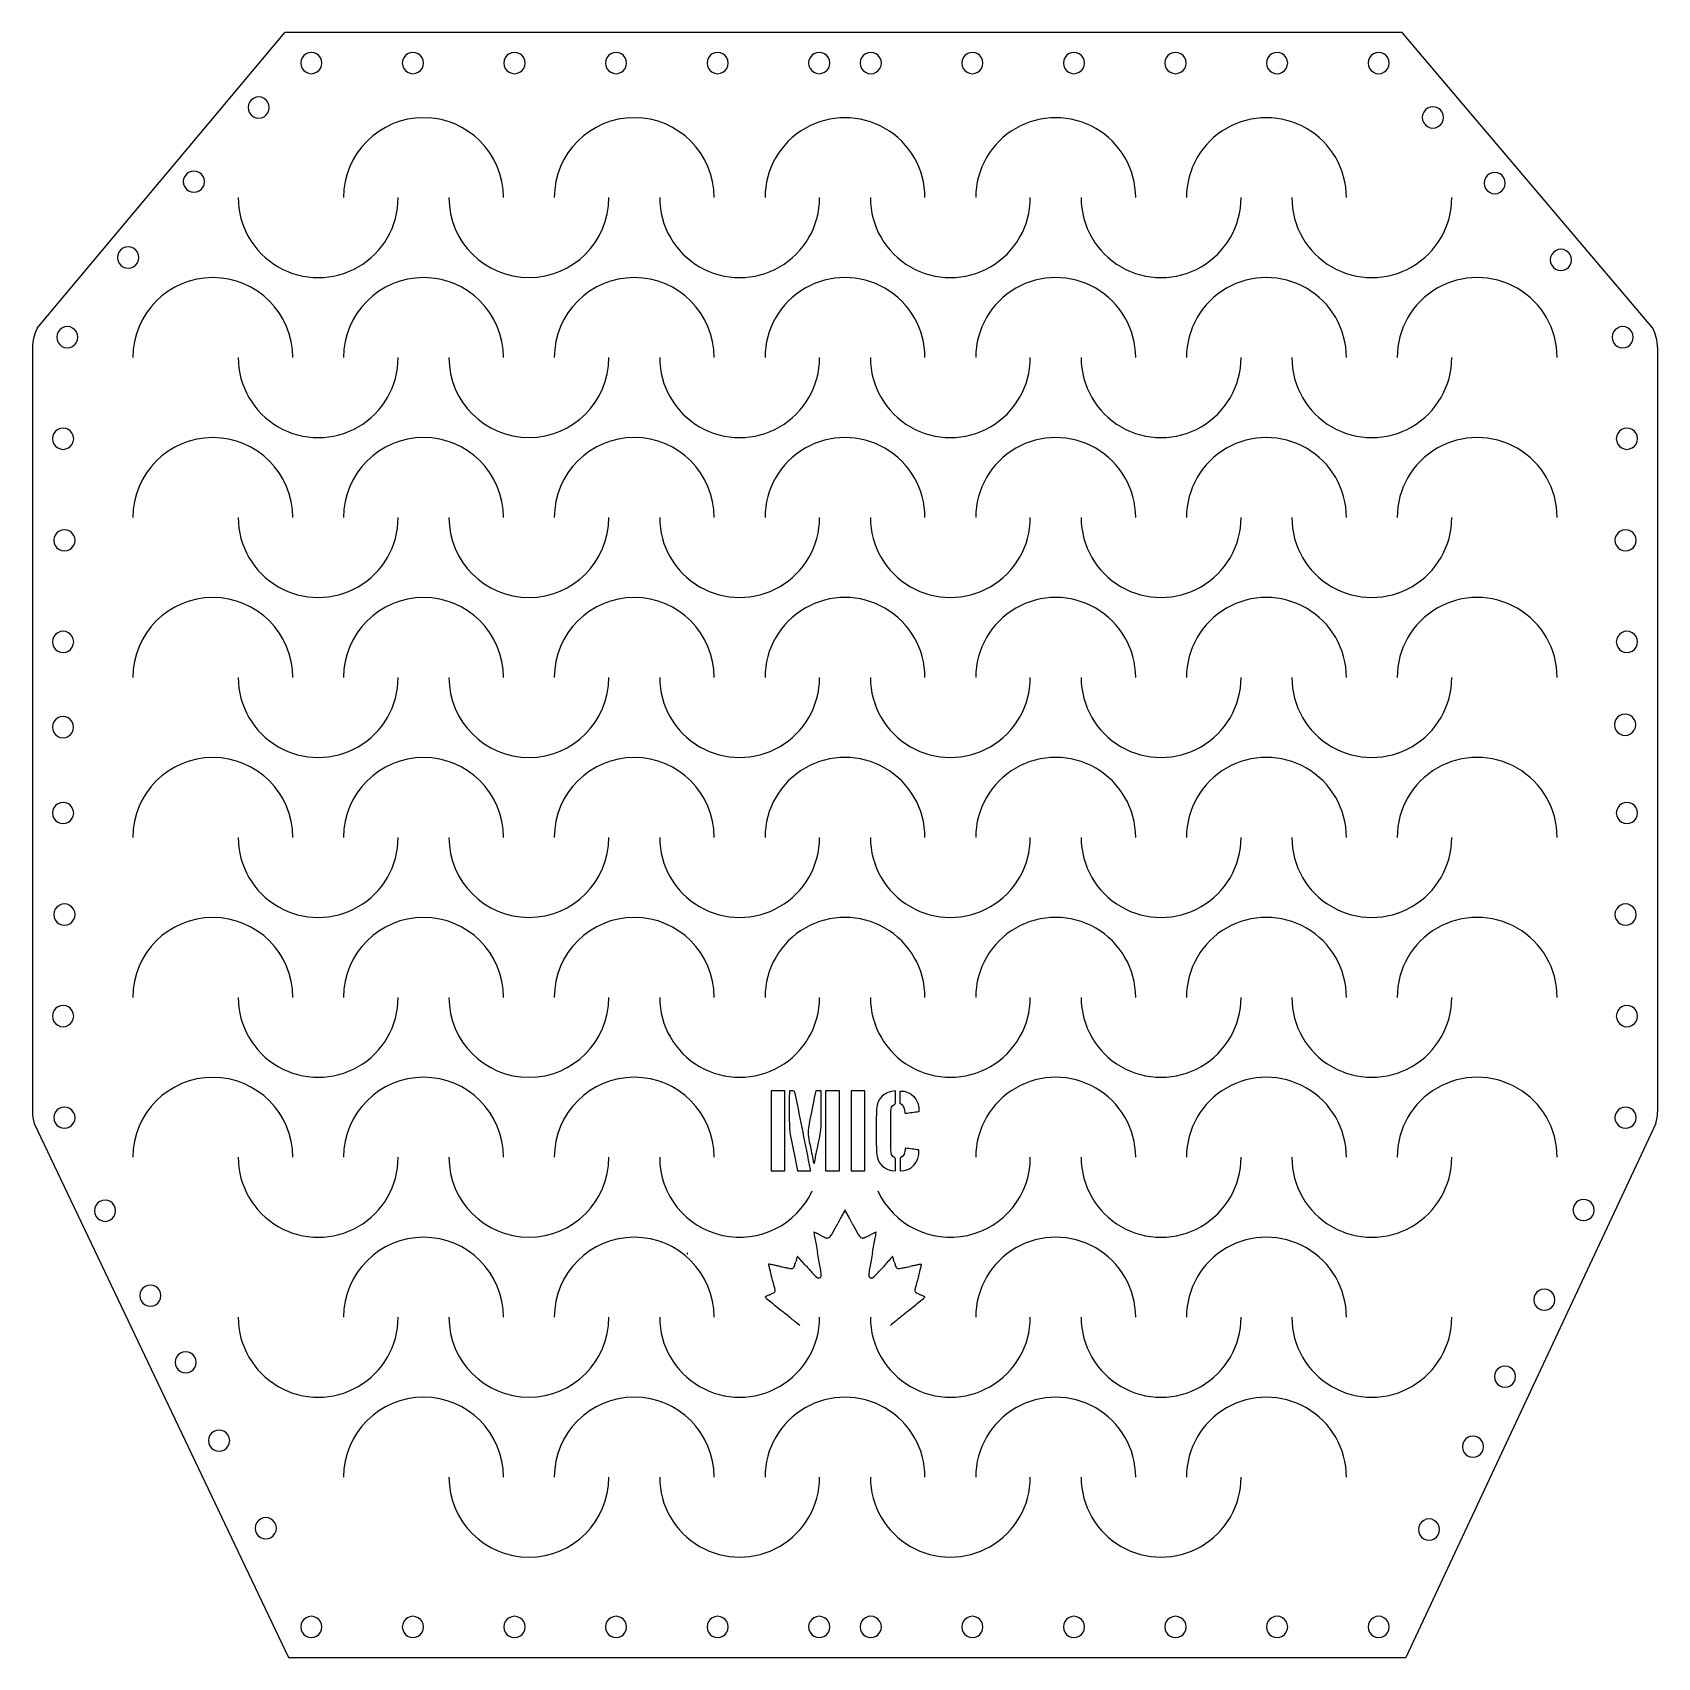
# Model space of a CAD drawing. Extents: x -261 to 891, y -188 to 964.
import ezdxf

# ---------------------------------------------------------------- set-up
doc = ezdxf.new("R2010")
doc.units = 0
doc.layers.add('LAYER_1', color=7, linetype='CONTINUOUS')

msp = doc.modelspace()

# ---------------------------------------------------------------- linework, layer by layer
at = {"layer": 'LAYER_1', "color": 7}
for points in [[(-257.910018, 754.738302), (-82.448376, 964.421206)], [(709.551865, 964.421212), (-82.448379, 964.421212)], [(887.246702, 754.738308), (709.551865, 964.421212)], [(-261.331639, 741.23771), (-261.331639, 199.33509)], [(890.666107, 741.23771), (890.666107, 199.33509)], [(367.109745, 199.250901), (367.111361, 199.250901)], [(-260.092987, 191.047124), (-79.834306, -187.578794)], [(889.429635, 191.047124), (712.163594, -187.578794)], [(292.957427, 162.859266), (292.9572, 162.859096)], [(367.109745, 172.222186), (367.111361, 172.222186)], [(290.232113, 158.34943), (290.230498, 158.349288)], [(-79.834306, -187.578794), (712.163594, -187.578794)]]:
    msp.add_lwpolyline(points, dxfattribs=at)
for points in [[(-56.124833, 942.736399), (-56.124833, 942.736399)], [(15.875167, 942.736399), (15.875167, 942.736399)], [(87.875164, 942.736399), (87.875164, 942.736399)], [(159.875164, 942.736399), (159.875164, 942.736399)], [(231.875164, 942.736399), (231.875164, 942.736399)], [(303.875172, 942.736399), (303.875172, 942.736399)], [(340.485137, 942.736399), (340.485137, 942.736399)], [(412.485165, 942.736399), (412.485165, 942.736399)], [(484.485165, 942.736399), (484.485165, 942.736399)], [(556.485165, 942.736399), (556.485165, 942.736399)], [(628.485137, 942.736399), (628.485137, 942.736399)], [(700.485137, 942.736399), (700.485137, 942.736399)], [(-93.435182, 911.23638), (-93.435182, 911.23638)], [(738.95057, 904.208581), (738.95057, 904.208581)], [(-139.433998, 858.673678), (-139.433998, 858.673678)], [(782.771414, 857.650815), (782.771414, 857.650815)], [(-186.000732, 804.91136), (-186.000732, 804.91136)], [(829.679131, 803.20659), (829.679131, 803.20659)], [(-229.157929, 748.421439), (-229.157929, 748.421439)], [(873.518258, 748.421439), (873.518258, 748.421439)], [(-232.134817, 676.421439), (-232.134817, 676.421439)], [(876.495061, 676.421439), (876.495061, 676.421439)], [(-231.143939, 604.421439), (-231.143939, 604.421439)], [(875.504239, 604.421439), (875.504239, 604.421439)], [(-232.134817, 532.421433), (-232.134817, 532.421433)], [(876.495061, 532.421433), (876.495061, 532.421433)], [(875.240107, 473.659285), (875.240107, 473.659285)], [(-232.178941, 471.954501), (-232.178941, 471.954501)], [(-232.134817, 411.098598), (-232.134817, 411.098598)], [(876.495061, 411.098598), (876.495061, 411.098598)], [(-231.143939, 339.098598), (-231.143939, 339.098598)], [(875.504239, 339.098598), (875.504239, 339.098598)], [(-232.134817, 267.098598), (-232.134817, 267.098598)], [(876.495061, 267.098598), (876.495061, 267.098598)], [(272.130738, 214.103877), (272.130738, 214.103877)], [(310.841376, 214.126214), (310.841376, 214.126214)], [(328.801918, 214.103877), (328.801918, 214.103877)], [(-231.143939, 195.098598), (-231.143939, 195.098598)], [(875.504239, 195.098598), (875.504239, 195.098598)], [(350.482479, 165.861978), (350.482479, 165.861978)], [(-202.377617, 129.137953), (-202.377617, 129.137953)], [(845.773512, 129.620126), (845.773512, 129.620126)], [(203.123837, 98.78142), (203.123837, 98.78142)], [(-170.23604, 68.963443), (-170.23604, 68.963443)], [(817.971591, 66.070375), (817.971591, 66.070375)], [(-145.226276, 21.67526), (-145.226276, 21.67526)], [(790.068728, 11.549424), (790.068728, 11.549424)], [(-121.549127, -33.815254), (-121.549127, -33.815254)], [(767.355959, -38.154869), (767.355959, -38.154869)], [(-88.443181, -95.918457), (-88.443181, -95.918457)], [(736.178769, -96.882803), (736.178769, -96.882803)], [(-56.124833, -165.893528), (-56.124833, -165.893528)], [(15.875167, -165.893528), (15.875167, -165.893528)], [(87.875164, -165.893528), (87.875164, -165.893528)], [(159.875164, -165.893528), (159.875164, -165.893528)], [(231.875164, -165.893528), (231.875164, -165.893528)], [(303.875172, -165.893528), (303.875172, -165.893528)], [(340.485137, -165.893528), (340.485137, -165.893528)], [(412.485165, -165.893528), (412.485165, -165.893528)], [(484.485165, -165.893528), (484.485165, -165.893528)], [(556.485165, -165.893528), (556.485165, -165.893528)], [(628.485137, -165.893528), (628.485137, -165.893528)], [(700.485137, -165.893528), (700.485137, -165.893528)]]:
    msp.add_lwpolyline(points, close=True, dxfattribs=at)
for points in [[(-67.392552, 949.24182), (-69.716715, 947.899964), (-71.148458, 945.420111), (-71.148458, 942.736399)], [(-59.88074, 949.24182), (-62.204902, 950.583676), (-65.068389, 950.583676), (-67.392552, 949.24182)], [(-56.124833, 942.736399), (-56.124833, 945.420111), (-57.556577, 947.899964), (-59.88074, 949.24182)], [(4.607449, 949.24182), (2.283286, 947.899964), (0.851543, 945.420111), (0.851543, 942.736399)], [(12.119261, 949.24182), (9.795098, 950.583676), (6.931612, 950.583676), (4.607449, 949.24182)], [(15.875167, 942.736399), (15.875167, 945.420111), (14.443424, 947.899964), (12.119261, 949.24182)], [(76.607445, 949.24182), (74.283282, 947.899964), (72.851539, 945.420111), (72.851539, 942.736399)], [(84.119258, 949.24182), (81.795095, 950.583676), (78.931608, 950.583676), (76.607445, 949.24182)], [(87.875164, 942.736399), (87.875164, 945.420111), (86.44342, 947.899964), (84.119258, 949.24182)], [(148.607445, 949.24182), (146.283282, 947.899964), (144.851539, 945.420111), (144.851539, 942.736399)], [(156.119258, 949.24182), (153.795095, 950.583676), (150.931608, 950.583676), (148.607445, 949.24182)], [(159.875164, 942.736399), (159.875164, 945.420111), (158.44342, 947.899964), (156.119258, 949.24182)], [(220.607445, 949.24182), (218.283282, 947.899964), (216.851539, 945.420112), (216.851539, 942.736399)], [(228.119258, 949.24182), (225.795095, 950.583676), (222.931608, 950.583676), (220.607445, 949.24182)], [(231.875164, 942.736399), (231.875164, 945.420112), (230.443421, 947.899964), (228.119258, 949.24182)], [(292.607447, 949.24182), (290.283284, 947.899964), (288.85154, 945.420111), (288.85154, 942.736399)], [(300.119259, 949.24182), (297.795096, 950.583676), (294.931609, 950.583676), (292.607447, 949.24182)], [(303.875178, 942.736399), (303.875165, 945.420111), (302.443422, 947.899964), (300.119259, 949.24182)], [(329.216088, 949.245665), (326.891248, 947.902783), (325.459866, 945.42121), (325.461515, 942.736399)], [(336.730564, 949.245665), (334.405724, 950.588547), (331.540928, 950.588547), (329.216088, 949.245665)], [(340.485137, 942.736399), (340.486786, 945.42121), (339.055404, 947.902783), (336.730564, 949.245665)], [(401.217427, 949.241831), (398.89326, 947.899973), (397.461515, 945.420116), (397.461515, 942.736399)], [(408.729253, 949.241831), (406.405086, 950.58369), (403.541594, 950.58369), (401.217427, 949.241831)], [(412.485165, 942.736399), (412.485166, 945.420116), (411.05342, 947.899973), (408.729253, 949.241831)], [(473.217428, 949.241831), (470.893261, 947.899972), (469.461515, 945.420116), (469.461515, 942.736399)], [(480.729253, 949.241831), (478.405086, 950.583689), (475.541594, 950.583689), (473.217428, 949.241831)], [(484.485165, 942.736399), (484.485165, 945.420116), (483.05342, 947.899972), (480.729253, 949.241831)], [(545.217428, 949.241831), (542.893261, 947.899972), (541.461515, 945.420116), (541.461515, 942.736399)], [(552.729253, 949.241831), (550.405086, 950.583689), (547.541594, 950.583689), (545.217428, 949.241831)], [(556.485165, 942.736399), (556.485165, 945.420116), (555.05342, 947.899972), (552.729253, 949.241831)], [(617.216088, 949.245665), (614.891248, 947.902783), (613.459866, 945.42121), (613.461515, 942.736399)], [(624.730564, 949.245665), (622.405724, 950.588547), (619.540928, 950.588547), (617.216088, 949.245665)], [(628.485137, 942.736399), (628.486786, 945.42121), (627.055404, 947.902783), (624.730564, 949.245665)], [(689.216088, 949.245665), (686.891248, 947.902783), (685.459866, 945.42121), (685.461515, 942.736399)], [(696.730564, 949.245665), (694.405724, 950.588547), (691.540928, 950.588547), (689.216088, 949.245665)], [(700.485137, 942.736399), (700.486786, 945.42121), (699.055404, 947.902783), (696.730564, 949.245665)], [(-71.148458, 942.736399), (-71.148458, 940.052687), (-69.716715, 937.572835), (-67.392552, 936.230979)], [(-67.392552, 936.230979), (-65.068389, 934.889123), (-62.204902, 934.889123), (-59.88074, 936.230979)], [(-59.88074, 936.230979), (-57.556577, 937.572835), (-56.124833, 940.052687), (-56.124833, 942.736399)], [(0.851543, 942.736399), (0.851543, 940.052687), (2.283286, 937.572835), (4.607449, 936.230979)], [(4.607449, 936.230979), (6.931612, 934.889123), (9.795098, 934.889123), (12.119261, 936.230979)], [(12.119261, 936.230979), (14.443424, 937.572835), (15.875167, 940.052687), (15.875167, 942.736399)], [(72.851539, 942.736399), (72.851539, 940.052687), (74.283282, 937.572835), (76.607445, 936.230979)], [(76.607445, 936.230979), (78.931608, 934.889123), (81.795095, 934.889123), (84.119258, 936.230979)], [(84.119258, 936.230979), (86.44342, 937.572835), (87.875164, 940.052687), (87.875164, 942.736399)], [(144.851539, 942.736399), (144.851539, 940.052687), (146.283282, 937.572835), (148.607445, 936.230979)], [(148.607445, 936.230979), (150.931608, 934.889123), (153.795095, 934.889123), (156.119258, 936.230979)], [(156.119258, 936.230979), (158.44342, 937.572835), (159.875164, 940.052687), (159.875164, 942.736399)], [(216.851539, 942.736399), (216.851539, 940.052687), (218.283282, 937.572835), (220.607445, 936.230979)], [(220.607445, 936.230979), (222.931608, 934.889122), (225.795095, 934.889122), (228.119258, 936.230979)], [(228.119258, 936.230979), (230.443421, 937.572835), (231.875164, 940.052687), (231.875164, 942.736399)], [(288.85154, 942.736399), (288.851547, 940.052687), (290.28329, 937.572835), (292.607453, 936.230979)], [(292.607453, 936.230979), (294.931616, 934.889123), (297.795102, 934.889123), (300.119265, 936.230979)], [(300.119265, 936.230979), (302.443428, 937.572835), (303.875172, 940.052687), (303.875172, 942.736399)], [(325.461515, 942.736399), (325.459866, 940.051589), (326.891248, 937.570015), (329.216088, 936.227134)], [(329.216088, 936.227134), (331.540928, 934.884252), (334.405724, 934.884252), (336.730564, 936.227134)], [(336.730564, 936.227134), (339.055404, 937.570015), (340.486786, 940.051589), (340.485137, 942.736399)], [(397.461515, 942.736399), (397.461515, 940.052683), (398.893261, 937.572826), (401.217428, 936.230968)], [(401.217428, 936.230968), (403.541594, 934.88911), (406.405086, 934.88911), (408.729253, 936.230968)], [(408.729253, 936.230968), (411.05342, 937.572826), (412.485165, 940.052683), (412.485165, 942.736399)], [(469.461515, 942.736399), (469.461515, 940.052683), (470.89326, 937.572826), (473.217427, 936.230967)], [(473.217427, 936.230967), (475.541594, 934.889109), (478.405086, 934.889109), (480.729253, 936.230967)], [(480.729253, 936.230967), (483.05342, 937.572826), (484.485166, 940.052683), (484.485165, 942.736399)], [(541.461515, 942.736399), (541.461515, 940.052682), (542.89326, 937.572826), (545.217427, 936.230967)], [(545.217427, 936.230967), (547.541594, 934.889109), (550.405086, 934.889109), (552.729253, 936.230967)], [(552.729253, 936.230967), (555.05342, 937.572826), (556.485166, 940.052682), (556.485165, 942.736399)], [(613.461515, 942.736399), (613.459866, 940.051589), (614.891248, 937.570015), (617.216088, 936.227134)], [(617.216088, 936.227134), (619.540928, 934.884252), (622.405724, 934.884252), (624.730564, 936.227134)], [(624.730564, 936.227134), (627.055404, 937.570015), (628.486786, 940.051589), (628.485137, 942.736399)], [(685.461515, 942.736399), (685.459866, 940.051589), (686.891248, 937.570015), (689.216088, 936.227134)], [(689.216088, 936.227134), (691.540928, 934.884252), (694.405724, 934.884252), (696.730564, 936.227134)], [(696.730564, 936.227134), (699.055404, 937.570015), (700.486786, 940.051589), (700.485137, 942.736399)], [(-104.702901, 917.7418), (-107.027064, 916.399944), (-108.458807, 913.920092), (-108.458807, 911.23638)], [(-108.458807, 911.23638), (-108.458807, 908.552667), (-107.027064, 906.072815), (-104.702901, 904.730959)], [(-97.191089, 917.7418), (-99.515251, 919.083656), (-102.378738, 919.083656), (-104.702901, 917.7418)], [(-93.435182, 911.23638), (-93.435182, 913.920092), (-94.866926, 916.399944), (-97.191089, 917.7418)], [(-97.191089, 904.730959), (-94.866926, 906.072815), (-93.435182, 908.552667), (-93.435182, 911.23638)], [(727.681521, 910.717847), (725.356681, 909.374965), (723.925299, 906.893392), (723.926948, 904.208581)], [(735.195997, 910.717847), (732.871158, 912.060729), (730.006361, 912.060729), (727.681521, 910.717847)], [(738.95057, 904.208581), (738.952219, 906.893392), (737.520837, 909.374965), (735.195997, 910.717847)], [(-104.702901, 904.730959), (-102.378738, 903.389103), (-99.515251, 903.389103), (-97.191089, 904.730959)], [(15.896655, 904.030809), (-15.409026, 904.030809), (-40.789257, 878.656253), (-40.796257, 847.350573)], [(72.589567, 847.350573), (72.582566, 878.656253), (47.202336, 904.030809), (15.896655, 904.030809)], [(165.282476, 904.030809), (133.976795, 904.030809), (108.596564, 878.656253), (108.589564, 847.350573)], [(221.975388, 847.350573), (221.968388, 878.656253), (196.588157, 904.030809), (165.282476, 904.030809)], [(343.014766, 896.448076), (325.473918, 906.575289), (303.862701, 906.575289), (286.321853, 896.448076)], [(492.400602, 896.448076), (474.859753, 906.575289), (453.248537, 906.575289), (435.707688, 896.448076)], [(641.786428, 896.448076), (624.24558, 906.575289), (602.634363, 906.575289), (585.093515, 896.448076)], [(723.926948, 904.208581), (723.925299, 901.523771), (725.356681, 899.042197), (727.681521, 897.699316)], [(735.195997, 897.699316), (737.520837, 899.042197), (738.952219, 901.523771), (738.95057, 904.208581)], [(286.321853, 896.448076), (268.781004, 886.320862), (257.975396, 867.605), (257.975396, 847.350573)], [(371.361231, 847.350573), (371.361223, 867.605), (360.555615, 886.320862), (343.014766, 896.448076)], [(435.707688, 896.448076), (418.16684, 886.320862), (407.361231, 867.605), (407.361231, 847.350573)], [(520.747058, 847.350573), (520.747058, 867.605), (509.94145, 886.320862), (492.400602, 896.448076)], [(585.093515, 896.448076), (567.552667, 886.320862), (556.747058, 867.605), (556.747058, 847.350573)], [(670.132885, 847.350573), (670.132885, 867.605), (659.327277, 886.320862), (641.786428, 896.448076)], [(727.681521, 897.699316), (730.006361, 896.356434), (732.871158, 896.356434), (735.195997, 897.699316)], [(-150.701717, 865.179098), (-153.02588, 863.837242), (-154.457623, 861.35739), (-154.457623, 858.673678)], [(-143.189904, 865.179098), (-145.514067, 866.520954), (-148.377554, 866.520954), (-150.701717, 865.179098)], [(-139.433998, 858.673678), (-139.433998, 861.35739), (-140.865741, 863.837242), (-143.189904, 865.179098)], [(771.502365, 864.160081), (769.177525, 862.817199), (767.746143, 860.335626), (767.747792, 857.650815)], [(779.016841, 864.160081), (776.692002, 865.502962), (773.827205, 865.502962), (771.502365, 864.160081)], [(782.771414, 857.650815), (782.773063, 860.335626), (781.341681, 862.817199), (779.016841, 864.160081)], [(-154.457623, 858.673678), (-154.457623, 855.989965), (-153.02588, 853.510113), (-150.701717, 852.168257)], [(-143.189904, 852.168257), (-140.865741, 853.510113), (-139.433998, 855.989965), (-139.433998, 858.673678)], [(767.747792, 857.650815), (767.746143, 854.966004), (769.177525, 852.484431), (771.502365, 851.141549)], [(779.016841, 851.141549), (781.341681, 852.484431), (782.773063, 854.966004), (782.771414, 857.650815)], [(-150.701717, 852.168257), (-148.377554, 850.826401), (-145.514067, 850.826401), (-143.189904, 852.168257)], [(-115.489154, 847.350573), (-115.489153, 827.096142), (-104.683543, 808.380277), (-87.142692, 798.253062)], [(-30.44977, 798.253062), (-12.908919, 808.380277), (-2.10331, 827.096142), (-2.10331, 847.350573)], [(33.89669, 847.350573), (33.90369, 816.044892), (59.283921, 790.670336), (90.589602, 790.670336)], [(90.589602, 790.670336), (121.895283, 790.670336), (147.275514, 816.044892), (147.282514, 847.350573)], [(183.282514, 847.350573), (183.282517, 827.096145), (194.088125, 808.380283), (211.628974, 798.253069)], [(268.321887, 798.253069), (285.862735, 808.380283), (296.668344, 827.096145), (296.668344, 847.350573)], [(332.668318, 847.350573), (332.668332, 827.096145), (343.473941, 808.380283), (361.014789, 798.253069)], [(417.707702, 798.253069), (435.248551, 808.380283), (446.054159, 827.096145), (446.054159, 847.350573)], [(482.054173, 847.350573), (482.054173, 827.096145), (492.859781, 808.380283), (510.40063, 798.253069)], [(567.093543, 798.253069), (584.634392, 808.380283), (595.44, 827.096145), (595.44, 847.350573)], [(631.44, 847.350573), (631.44, 827.096145), (642.245608, 808.380283), (659.786457, 798.253069)], [(716.47937, 798.253069), (734.020219, 808.380283), (744.825827, 827.096145), (744.825827, 847.350573)], [(771.502365, 851.141549), (773.827205, 849.798668), (776.692002, 849.798668), (779.016841, 851.141549)], [(-197.268455, 811.416783), (-199.592619, 810.074927), (-201.024363, 807.595073), (-201.024363, 804.91136)], [(-189.75664, 811.416783), (-192.080804, 812.75864), (-194.944291, 812.75864), (-197.268455, 811.416783)], [(-186.000732, 804.91136), (-186.000732, 807.595073), (-187.432476, 810.074927), (-189.75664, 811.416783)], [(818.410081, 809.715856), (816.085242, 808.372974), (814.653859, 805.891401), (814.655509, 803.20659)], [(825.924558, 809.715856), (823.599718, 811.058738), (820.734921, 811.058738), (818.410081, 809.715856)], [(829.679131, 803.20659), (829.68078, 805.891401), (828.249398, 808.372974), (825.924558, 809.715856)], [(-201.024363, 804.91136), (-201.024363, 802.227647), (-199.592619, 799.747794), (-197.268455, 798.405937)], [(-197.268455, 798.405937), (-194.944291, 797.064081), (-192.080804, 797.064081), (-189.75664, 798.405937)], [(-189.75664, 798.405937), (-187.432476, 799.747794), (-186.000732, 802.227647), (-186.000732, 804.91136)], [(-87.142692, 798.253062), (-69.601841, 788.125847), (-47.990622, 788.125847), (-30.44977, 798.253062)], [(211.628974, 798.253069), (229.169822, 788.125856), (250.781038, 788.125856), (268.321887, 798.253069)], [(361.014789, 798.253069), (378.555637, 788.125856), (400.166854, 788.125856), (417.707702, 798.253069)], [(510.40063, 798.253069), (527.941478, 788.125856), (549.552695, 788.125856), (567.093543, 798.253069)], [(659.786457, 798.253069), (677.327305, 788.125856), (698.938522, 788.125856), (716.47937, 798.253069)], [(814.655509, 803.20659), (814.653859, 800.52178), (816.085242, 798.040206), (818.410081, 796.697325)], [(818.410081, 796.697325), (820.734921, 795.354443), (823.599718, 795.354443), (825.924558, 796.697325)], [(825.924558, 796.697325), (828.249398, 798.040206), (829.68078, 800.52178), (829.679131, 803.20659)], [(-133.489162, 790.626607), (-164.787668, 790.626607), (-190.164924, 765.263247), (-190.182067, 733.964746)], [(-76.796257, 733.964746), (-76.8134, 765.263247), (-102.190657, 790.626607), (-133.489162, 790.626607)], [(15.896655, 790.644982), (-15.409026, 790.644982), (-40.789257, 765.270426), (-40.796257, 733.964746)], [(72.589567, 733.964746), (72.582566, 765.270426), (47.202336, 790.644982), (15.896655, 790.644982)], [(165.282476, 790.644982), (133.976795, 790.644982), (108.596564, 765.270426), (108.589564, 733.964746)], [(221.975388, 733.964746), (221.968388, 765.270426), (196.588157, 790.644982), (165.282476, 790.644982)], [(343.014766, 783.062249), (325.473918, 793.189463), (303.862701, 793.189463), (286.321853, 783.062249)], [(492.400602, 783.062249), (474.859753, 793.189463), (453.248537, 793.189463), (435.707688, 783.062249)], [(641.786428, 783.062249), (624.24558, 793.189463), (602.634363, 793.189463), (585.093515, 783.062249)], [(791.172255, 783.062249), (773.631407, 793.189463), (752.02019, 793.189463), (734.479342, 783.062249)], [(286.321853, 783.062249), (268.781004, 772.935035), (257.975396, 754.219173), (257.975396, 733.964746)], [(371.361231, 733.964746), (371.361223, 754.219173), (360.555615, 772.935035), (343.014766, 783.062249)], [(435.707688, 783.062249), (418.16684, 772.935035), (407.361231, 754.219173), (407.361231, 733.964746)], [(520.747058, 733.964746), (520.747058, 754.219173), (509.94145, 772.935035), (492.400602, 783.062249)], [(585.093515, 783.062249), (567.552667, 772.935035), (556.747058, 754.219173), (556.747058, 733.964746)], [(670.132885, 733.964746), (670.132885, 754.219173), (659.327277, 772.935035), (641.786428, 783.062249)], [(734.479342, 783.062249), (716.938493, 772.935035), (706.132885, 754.219173), (706.132885, 733.964746)], [(819.518712, 733.964746), (819.518712, 754.219173), (808.713104, 772.935035), (791.172255, 783.062249)], [(-257.910024, 754.738305), (-260.155621, 750.592585), (-261.331667, 745.952208), (-261.331668, 741.237369)], [(-240.425646, 754.926858), (-242.749808, 753.585002), (-244.181551, 751.10515), (-244.181551, 748.421439)], [(-232.913835, 754.926858), (-235.237997, 756.268714), (-238.101483, 756.268714), (-240.425646, 754.926858)], [(-229.157929, 748.421439), (-229.157929, 751.10515), (-230.589672, 753.585002), (-232.913835, 754.926858)], [(862.249209, 754.930704), (859.924369, 753.587823), (858.492987, 751.106249), (858.494636, 748.421439)], [(869.763685, 754.930704), (867.438846, 756.273586), (864.574049, 756.273586), (862.249209, 754.930704)], [(873.518258, 748.421439), (873.519908, 751.106249), (872.088525, 753.587823), (869.763685, 754.930704)], [(890.668346, 741.237369), (890.668346, 745.952208), (889.4923, 750.592585), (887.246702, 754.738305)], [(-244.181551, 748.421439), (-244.181551, 745.737727), (-242.749808, 743.257875), (-240.425646, 741.91602)], [(-240.425646, 741.91602), (-238.101483, 740.574164), (-235.237997, 740.574164), (-232.913835, 741.91602)], [(-232.913835, 741.91602), (-230.589672, 743.257875), (-229.157929, 745.737727), (-229.157929, 748.421439)], [(858.494636, 748.421439), (858.492987, 745.736628), (859.924369, 743.255055), (862.249209, 741.912173)], [(862.249209, 741.912173), (864.574049, 740.569291), (867.438846, 740.569291), (869.763685, 741.912173)], [(869.763685, 741.912173), (872.088525, 743.255055), (873.519908, 745.736628), (873.518258, 748.421439)], [(-115.489154, 733.964746), (-115.489153, 713.710316), (-104.683543, 694.99445), (-87.142692, 684.867235)], [(-30.44977, 684.867235), (-12.908919, 694.99445), (-2.10331, 713.710316), (-2.10331, 733.964746)], [(33.89669, 733.964746), (33.90369, 702.659066), (59.283921, 677.284509), (90.589602, 677.284509)], [(90.589602, 677.284509), (121.895283, 677.284509), (147.275514, 702.659066), (147.282514, 733.964746)], [(183.282514, 733.964746), (183.282517, 713.710319), (194.088125, 694.994456), (211.628974, 684.867243)], [(268.321887, 684.867243), (285.862735, 694.994456), (296.668344, 713.710319), (296.668344, 733.964746)], [(332.668318, 733.964746), (332.668332, 713.710319), (343.473941, 694.994456), (361.014789, 684.867243)], [(417.707702, 684.867243), (435.248551, 694.994456), (446.054159, 713.710319), (446.054159, 733.964746)], [(482.054173, 733.964746), (482.054173, 713.710319), (492.859781, 694.994456), (510.40063, 684.867243)], [(567.093543, 684.867243), (584.634392, 694.994456), (595.44, 713.710319), (595.44, 733.964746)], [(631.44, 733.964746), (631.44, 713.710319), (642.245608, 694.994456), (659.786457, 684.867243)], [(716.47937, 684.867243), (734.020219, 694.994456), (744.825827, 713.710319), (744.825827, 733.964746)], [(-243.402534, 682.926858), (-245.726696, 681.585002), (-247.158439, 679.10515), (-247.158439, 676.421439)], [(-235.890723, 682.926858), (-238.214885, 684.268714), (-241.078371, 684.268714), (-243.402534, 682.926858)], [(-232.134817, 676.421439), (-232.134817, 679.10515), (-233.56656, 681.585002), (-235.890723, 682.926858)], [(-87.142692, 684.867235), (-69.601841, 674.74002), (-47.990622, 674.74002), (-30.44977, 684.867235)], [(211.628974, 684.867243), (229.169822, 674.740029), (250.781038, 674.740029), (268.321887, 684.867243)], [(343.014766, 669.676422), (325.473918, 679.803636), (303.862701, 679.803636), (286.321853, 669.676422)], [(361.014789, 684.867243), (378.555637, 674.740029), (400.166854, 674.740029), (417.707702, 684.867243)], [(492.400602, 669.676422), (474.859753, 679.803636), (453.248537, 679.803636), (435.707688, 669.676422)], [(510.40063, 684.867243), (527.941478, 674.740029), (549.552695, 674.740029), (567.093543, 684.867243)], [(641.786428, 669.676422), (624.24558, 679.803636), (602.634363, 679.803636), (585.093515, 669.676422)], [(659.786457, 684.867243), (677.327305, 674.740029), (698.938522, 674.740029), (716.47937, 684.867243)], [(791.172255, 669.676422), (773.631407, 679.803636), (752.02019, 679.803636), (734.479342, 669.676422)], [(865.226012, 682.930704), (862.901172, 681.587823), (861.46979, 679.106249), (861.471439, 676.421439)], [(872.740489, 682.930704), (870.415649, 684.273586), (867.550852, 684.273586), (865.226012, 682.930704)], [(876.495061, 676.421439), (876.496711, 679.106249), (875.065328, 681.587823), (872.740489, 682.930704)], [(-247.158439, 676.421439), (-247.158439, 673.737727), (-245.726696, 671.257875), (-243.402534, 669.91602)], [(-243.402534, 669.91602), (-241.078371, 668.574164), (-238.214885, 668.574164), (-235.890723, 669.91602)], [(-235.890723, 669.91602), (-233.56656, 671.257875), (-232.134817, 673.737727), (-232.134817, 676.421439)], [(-133.489162, 677.24078), (-164.787668, 677.24078), (-190.164924, 651.87742), (-190.182067, 620.578919)], [(-76.796257, 620.578919), (-76.8134, 651.87742), (-102.190657, 677.24078), (-133.489162, 677.24078)], [(15.896655, 677.259156), (-15.409026, 677.259156), (-40.789257, 651.884599), (-40.796257, 620.578919)], [(72.589567, 620.578919), (72.582566, 651.884599), (47.202336, 677.259156), (15.896655, 677.259156)], [(165.282476, 677.259156), (133.976795, 677.259156), (108.596564, 651.884599), (108.589564, 620.578919)], [(221.975388, 620.578919), (221.968388, 651.884599), (196.588157, 677.259156), (165.282476, 677.259156)], [(286.321853, 669.676422), (268.781004, 659.549209), (257.975396, 640.833346), (257.975396, 620.578919)], [(371.361231, 620.578919), (371.361223, 640.833346), (360.555615, 659.549209), (343.014766, 669.676422)], [(435.707688, 669.676422), (418.16684, 659.549209), (407.361231, 640.833346), (407.361231, 620.578919)], [(520.747058, 620.578919), (520.747058, 640.833346), (509.94145, 659.549209), (492.400602, 669.676422)], [(585.093515, 669.676422), (567.552667, 659.549209), (556.747058, 640.833346), (556.747058, 620.578919)], [(670.132885, 620.578919), (670.132885, 640.833346), (659.327277, 659.549209), (641.786428, 669.676422)], [(734.479342, 669.676422), (716.938493, 659.549209), (706.132885, 640.833346), (706.132885, 620.578919)], [(819.518712, 620.578919), (819.518712, 640.833346), (808.713104, 659.549209), (791.172255, 669.676422)], [(861.471439, 676.421439), (861.46979, 673.736628), (862.901172, 671.255055), (865.226012, 669.912173)], [(865.226012, 669.912173), (867.550852, 668.569291), (870.415649, 668.569291), (872.740489, 669.912173)], [(872.740489, 669.912173), (875.065328, 671.255055), (876.496711, 673.736628), (876.495061, 676.421439)], [(-242.411655, 610.926858), (-244.735818, 609.585002), (-246.167561, 607.10515), (-246.167561, 604.421439)], [(-234.899844, 610.926858), (-237.224007, 612.268714), (-240.087493, 612.268714), (-242.411655, 610.926858)], [(-231.143939, 604.421439), (-231.143939, 607.10515), (-232.575682, 609.585002), (-234.899844, 610.926858)], [(-115.489154, 620.578919), (-115.489153, 600.324489), (-104.683543, 581.608624), (-87.142692, 571.481408)], [(-30.44977, 571.481408), (-12.908919, 581.608624), (-2.10331, 600.324489), (-2.10331, 620.578919)], [(33.89669, 620.578919), (33.90369, 589.273239), (59.283921, 563.898683), (90.589602, 563.898683)], [(90.589602, 563.898683), (121.895283, 563.898683), (147.275514, 589.273239), (147.282514, 620.578919)], [(183.282514, 620.578919), (183.282517, 600.324492), (194.088125, 581.608629), (211.628974, 571.481416)], [(268.321887, 571.481416), (285.862735, 581.608629), (296.668344, 600.324492), (296.668344, 620.578919)], [(332.668318, 620.578919), (332.668332, 600.324492), (343.473941, 581.608629), (361.014789, 571.481416)], [(417.707702, 571.481416), (435.248551, 581.608629), (446.054159, 600.324492), (446.054159, 620.578919)], [(482.054173, 620.578919), (482.054173, 600.324492), (492.859781, 581.608629), (510.40063, 571.481416)], [(567.093543, 571.481416), (584.634392, 581.608629), (595.44, 600.324492), (595.44, 620.578919)], [(631.44, 620.578919), (631.44, 600.324492), (642.245608, 581.608629), (659.786457, 571.481416)], [(716.47937, 571.481416), (734.020219, 581.608629), (744.825827, 600.324492), (744.825827, 620.578919)], [(864.23519, 610.930704), (861.91035, 609.587823), (860.478968, 607.106249), (860.480617, 604.421439)], [(871.749667, 610.930704), (869.424827, 612.273586), (866.56003, 612.273586), (864.23519, 610.930704)], [(875.504239, 604.421439), (875.505889, 607.106249), (874.074506, 609.587823), (871.749667, 610.930704)], [(-246.167561, 604.421439), (-246.167561, 601.737727), (-244.735818, 599.257875), (-242.411655, 597.91602)], [(-234.899844, 597.91602), (-232.575682, 599.257875), (-231.143939, 601.737727), (-231.143939, 604.421439)], [(860.480617, 604.421439), (860.478968, 601.736628), (861.91035, 599.255055), (864.23519, 597.912173)], [(871.749667, 597.912173), (874.074506, 599.255055), (875.505889, 601.736628), (875.504239, 604.421439)], [(-242.411655, 597.91602), (-240.087493, 596.574164), (-237.224007, 596.574164), (-234.899844, 597.91602)], [(864.23519, 597.912173), (866.56003, 596.569291), (869.424827, 596.569291), (871.749667, 597.912173)], [(-87.142692, 571.481408), (-69.601841, 561.354193), (-47.990622, 561.354193), (-30.44977, 571.481408)], [(211.628974, 571.481416), (229.169822, 561.354202), (250.781038, 561.354202), (268.321887, 571.481416)], [(343.014766, 556.29059), (325.473918, 566.417803), (303.862701, 566.417803), (286.321853, 556.29059)], [(361.014789, 571.481416), (378.555637, 561.354202), (400.166854, 561.354202), (417.707702, 571.481416)], [(492.400602, 556.29059), (474.859753, 566.417803), (453.248537, 566.417803), (435.707688, 556.29059)], [(510.40063, 571.481416), (527.941478, 561.354202), (549.552695, 561.354202), (567.093543, 571.481416)], [(641.786428, 556.29059), (624.24558, 566.417803), (602.634363, 566.417803), (585.093515, 556.29059)], [(659.786457, 571.481416), (677.327305, 561.354202), (698.938522, 561.354202), (716.47937, 571.481416)], [(791.172255, 556.29059), (773.631407, 566.417803), (752.02019, 566.417803), (734.479342, 556.29059)], [(-133.489162, 563.854948), (-164.787668, 563.854948), (-190.164924, 538.491588), (-190.182067, 507.193087)], [(-76.796257, 507.193087), (-76.8134, 538.491588), (-102.190657, 563.854948), (-133.489162, 563.854948)], [(15.896655, 563.873323), (-15.409026, 563.873323), (-40.789257, 538.498767), (-40.796257, 507.193087)], [(72.589567, 507.193087), (72.582566, 538.498767), (47.202336, 563.873323), (15.896655, 563.873323)], [(165.282476, 563.873323), (133.976795, 563.873323), (108.596564, 538.498767), (108.589564, 507.193087)], [(221.975388, 507.193087), (221.968388, 538.498767), (196.588157, 563.873323), (165.282476, 563.873323)], [(286.321853, 556.29059), (268.781004, 546.163376), (257.975396, 527.447514), (257.975396, 507.193087)], [(371.361231, 507.193087), (371.361223, 527.447514), (360.555615, 546.163376), (343.014766, 556.29059)], [(435.707688, 556.29059), (418.16684, 546.163376), (407.361231, 527.447514), (407.361231, 507.193087)], [(520.747058, 507.193087), (520.747058, 527.447514), (509.94145, 546.163376), (492.400602, 556.29059)], [(585.093515, 556.29059), (567.552667, 546.163376), (556.747058, 527.447514), (556.747058, 507.193087)], [(670.132885, 507.193087), (670.132885, 527.447514), (659.327277, 546.163376), (641.786428, 556.29059)], [(734.479342, 556.29059), (716.938493, 546.163376), (706.132885, 527.447514), (706.132885, 507.193087)], [(819.518712, 507.193087), (819.518712, 527.447514), (808.713104, 546.163376), (791.172255, 556.29059)], [(-243.402534, 538.926852), (-245.726696, 537.584996), (-247.158439, 535.105145), (-247.158439, 532.421433)], [(-247.158439, 532.421433), (-247.158439, 529.737721), (-245.726696, 527.25787), (-243.402534, 525.916014)], [(-235.890723, 538.926852), (-238.214885, 540.268708), (-241.078371, 540.268708), (-243.402534, 538.926852)], [(-232.134817, 532.421433), (-232.134817, 535.105145), (-233.56656, 537.584996), (-235.890723, 538.926852)], [(-235.890723, 525.916014), (-233.56656, 527.25787), (-232.134817, 529.737721), (-232.134817, 532.421433)], [(865.226012, 538.930699), (862.901172, 537.587817), (861.46979, 535.106244), (861.471439, 532.421433)], [(861.471439, 532.421433), (861.46979, 529.736622), (862.901172, 527.255049), (865.226012, 525.912167)], [(872.740489, 538.930699), (870.415649, 540.27358), (867.550852, 540.27358), (865.226012, 538.930699)], [(876.495061, 532.421433), (876.496711, 535.106244), (875.065328, 537.587817), (872.740489, 538.930699)], [(872.740489, 525.912167), (875.065328, 527.255049), (876.496711, 529.736622), (876.495061, 532.421433)], [(-243.402534, 525.916014), (-241.078371, 524.574158), (-238.214885, 524.574158), (-235.890723, 525.916014)], [(865.226012, 525.912167), (867.550852, 524.569286), (870.415649, 524.569286), (872.740489, 525.912167)], [(-115.489154, 507.193087), (-115.489153, 486.938656), (-104.683543, 468.222791), (-87.142692, 458.095576)], [(-30.44977, 458.095576), (-12.908919, 468.222791), (-2.10331, 486.938656), (-2.10331, 507.193087)], [(33.89669, 507.193087), (33.90369, 475.887406), (59.283921, 450.51285), (90.589602, 450.51285)], [(90.589602, 450.51285), (121.895283, 450.51285), (147.275514, 475.887406), (147.282514, 507.193087)], [(183.282514, 507.193087), (183.282517, 486.938659), (194.088125, 468.222797), (211.628974, 458.095583)], [(268.321887, 458.095583), (285.862735, 468.222797), (296.668344, 486.938659), (296.668344, 507.193087)], [(332.668318, 507.193087), (332.668332, 486.938659), (343.473941, 468.222797), (361.014789, 458.095583)], [(417.707702, 458.095583), (435.248551, 468.222797), (446.054159, 486.938659), (446.054159, 507.193087)], [(482.054173, 507.193087), (482.054173, 486.938659), (492.859781, 468.222797), (510.40063, 458.095583)], [(567.093543, 458.095583), (584.634392, 468.222797), (595.44, 486.938659), (595.44, 507.193087)], [(631.44, 507.193087), (631.44, 486.938659), (642.245608, 468.222797), (659.786457, 458.095583)], [(716.47937, 458.095583), (734.020219, 468.222797), (744.825827, 486.938659), (744.825827, 507.193087)], [(-243.447991, 478.463766), (-245.77283, 477.120885), (-247.204213, 474.639311), (-247.202563, 471.954501)], [(-235.933514, 478.463766), (-238.258354, 479.806648), (-241.123151, 479.806648), (-243.447991, 478.463766)], [(-232.178941, 471.954501), (-232.177292, 474.639311), (-233.608674, 477.120885), (-235.933514, 478.463766)], [(863.971058, 480.168551), (861.646218, 478.825669), (860.214836, 476.344096), (860.216485, 473.659285)], [(860.216485, 473.659285), (860.214836, 470.974474), (861.646218, 468.492901), (863.971058, 467.150019)], [(871.485534, 480.168551), (869.160695, 481.511432), (866.295898, 481.511432), (863.971058, 480.168551)], [(875.240107, 473.659285), (875.241756, 476.344096), (873.810374, 478.825669), (871.485534, 480.168551)], [(871.485534, 467.150019), (873.810374, 468.492901), (875.241756, 470.974474), (875.240107, 473.659285)], [(-247.202563, 471.954501), (-247.204213, 469.26969), (-245.77283, 466.788117), (-243.447991, 465.445235)], [(-243.447991, 465.445235), (-241.123151, 464.102353), (-238.258354, 464.102353), (-235.933514, 465.445235)], [(-235.933514, 465.445235), (-233.608674, 466.788117), (-232.177292, 469.26969), (-232.178941, 471.954501)], [(863.971058, 467.150019), (866.295898, 465.807138), (869.160695, 465.807138), (871.485534, 467.150019)], [(-133.489162, 450.469121), (-164.787668, 450.469121), (-190.164924, 425.105761), (-190.182067, 393.80726)], [(-76.796257, 393.80726), (-76.8134, 425.105761), (-102.190657, 450.469121), (-133.489162, 450.469121)], [(-87.142692, 458.095576), (-69.601841, 447.968361), (-47.990622, 447.968361), (-30.44977, 458.095576)], [(15.896655, 450.487496), (-15.409026, 450.487496), (-40.789257, 425.11294), (-40.796257, 393.80726)], [(72.589567, 393.80726), (72.582566, 425.11294), (47.202336, 450.487496), (15.896655, 450.487496)], [(165.282476, 450.487496), (133.976795, 450.487496), (108.596564, 425.11294), (108.589564, 393.80726)], [(221.975388, 393.80726), (221.968388, 425.11294), (196.588157, 450.487496), (165.282476, 450.487496)], [(211.628974, 458.095583), (229.169822, 447.96837), (250.781038, 447.96837), (268.321887, 458.095583)], [(343.014766, 442.904763), (325.473918, 453.031977), (303.862701, 453.031977), (286.321853, 442.904763)], [(361.014789, 458.095583), (378.555637, 447.96837), (400.166854, 447.96837), (417.707702, 458.095583)], [(492.400602, 442.904763), (474.859753, 453.031977), (453.248537, 453.031977), (435.707688, 442.904763)], [(510.40063, 458.095583), (527.941478, 447.96837), (549.552695, 447.96837), (567.093543, 458.095583)], [(641.786428, 442.904763), (624.24558, 453.031977), (602.634363, 453.031977), (585.093515, 442.904763)], [(659.786457, 458.095583), (677.327305, 447.96837), (698.938522, 447.96837), (716.47937, 458.095583)], [(791.172255, 442.904763), (773.631407, 453.031977), (752.02019, 453.031977), (734.479342, 442.904763)], [(286.321853, 442.904763), (268.781004, 432.777549), (257.975396, 414.061687), (257.975396, 393.80726)], [(371.361231, 393.80726), (371.361223, 414.061687), (360.555615, 432.777549), (343.014766, 442.904763)], [(435.707688, 442.904763), (418.16684, 432.777549), (407.361231, 414.061687), (407.361231, 393.80726)], [(520.747058, 393.80726), (520.747058, 414.061687), (509.94145, 432.777549), (492.400602, 442.904763)], [(585.093515, 442.904763), (567.552667, 432.777549), (556.747058, 414.061687), (556.747058, 393.80726)], [(670.132885, 393.80726), (670.132885, 414.061687), (659.327277, 432.777549), (641.786428, 442.904763)], [(734.479342, 442.904763), (716.938493, 432.777549), (706.132885, 414.061687), (706.132885, 393.80726)], [(819.518712, 393.80726), (819.518712, 414.061687), (808.713104, 432.777549), (791.172255, 442.904763)], [(-243.402534, 417.604018), (-245.726696, 416.262162), (-247.158439, 413.78231), (-247.158439, 411.098598)], [(-235.890723, 417.604018), (-238.214885, 418.945873), (-241.078371, 418.945873), (-243.402534, 417.604018)], [(-232.134817, 411.098598), (-232.134817, 413.78231), (-233.56656, 416.262162), (-235.890723, 417.604018)], [(865.226012, 417.607864), (862.901172, 416.264982), (861.46979, 413.783409), (861.471439, 411.098598)], [(872.740489, 417.607864), (870.415649, 418.950746), (867.550852, 418.950746), (865.226012, 417.607864)], [(876.495061, 411.098598), (876.496711, 413.783409), (875.065328, 416.264982), (872.740489, 417.607864)], [(-247.158439, 411.098598), (-247.158439, 408.414887), (-245.726696, 405.935035), (-243.402534, 404.593179)], [(-243.402534, 404.593179), (-241.078371, 403.251323), (-238.214885, 403.251323), (-235.890723, 404.593179)], [(-235.890723, 404.593179), (-233.56656, 405.935035), (-232.134817, 408.414887), (-232.134817, 411.098598)], [(861.471439, 411.098598), (861.46979, 408.413788), (862.901172, 405.932214), (865.226012, 404.589333)], [(865.226012, 404.589333), (867.550852, 403.246451), (870.415649, 403.246451), (872.740489, 404.589333)], [(872.740489, 404.589333), (875.065328, 405.932214), (876.496711, 408.413788), (876.495061, 411.098598)], [(-115.489154, 393.80726), (-115.489153, 373.55283), (-104.683543, 354.836964), (-87.142692, 344.709749)], [(-30.44977, 344.709749), (-12.908919, 354.836964), (-2.10331, 373.55283), (-2.10331, 393.80726)], [(33.89669, 393.80726), (33.90369, 362.50158), (59.283921, 337.127023), (90.589602, 337.127023)], [(90.589602, 337.127023), (121.895283, 337.127023), (147.275514, 362.50158), (147.282514, 393.80726)], [(183.282514, 393.80726), (183.282517, 373.552833), (194.088125, 354.83697), (211.628974, 344.709757)], [(268.321887, 344.709757), (285.862735, 354.83697), (296.668344, 373.552833), (296.668344, 393.80726)], [(332.668318, 393.80726), (332.668332, 373.552833), (343.473941, 354.83697), (361.014789, 344.709757)], [(417.707702, 344.709757), (435.248551, 354.83697), (446.054159, 373.552833), (446.054159, 393.80726)], [(482.054173, 393.80726), (482.054173, 373.552833), (492.859781, 354.83697), (510.40063, 344.709757)], [(567.093543, 344.709757), (584.634392, 354.83697), (595.44, 373.552833), (595.44, 393.80726)], [(631.44, 393.80726), (631.44, 373.552833), (642.245608, 354.83697), (659.786457, 344.709757)], [(716.47937, 344.709757), (734.020219, 354.83697), (744.825827, 373.552833), (744.825827, 393.80726)], [(-242.411655, 345.604018), (-244.735818, 344.262162), (-246.167561, 341.78231), (-246.167561, 339.098598)], [(-234.899844, 345.604018), (-237.224007, 346.945873), (-240.087493, 346.945873), (-242.411655, 345.604018)], [(-231.143939, 339.098598), (-231.143939, 341.78231), (-232.575682, 344.262162), (-234.899844, 345.604018)], [(864.23519, 345.607864), (861.91035, 344.264982), (860.478968, 341.783409), (860.480617, 339.098598)], [(871.749667, 345.607864), (869.424827, 346.950746), (866.56003, 346.950746), (864.23519, 345.607864)], [(875.504239, 339.098598), (875.505889, 341.783409), (874.074506, 344.264982), (871.749667, 345.607864)], [(-246.167561, 339.098598), (-246.167561, 336.414887), (-244.735818, 333.935035), (-242.411655, 332.593179)], [(-234.899844, 332.593179), (-232.575682, 333.935035), (-231.143939, 336.414887), (-231.143939, 339.098598)], [(-133.489162, 337.083294), (-164.787668, 337.083294), (-190.164924, 311.719934), (-190.182067, 280.421433)], [(-76.796257, 280.421433), (-76.8134, 311.719934), (-102.190657, 337.083294), (-133.489162, 337.083294)], [(-87.142692, 344.709749), (-69.601841, 334.582534), (-47.990622, 334.582534), (-30.44977, 344.709749)], [(15.896655, 337.10167), (-15.409026, 337.10167), (-40.789257, 311.727113), (-40.796257, 280.421433)], [(72.589567, 280.421433), (72.582566, 311.727113), (47.202336, 337.10167), (15.896655, 337.10167)], [(165.282476, 337.10167), (133.976795, 337.10167), (108.596564, 311.727113), (108.589564, 280.421433)], [(221.975388, 280.421433), (221.968388, 311.727113), (196.588157, 337.10167), (165.282476, 337.10167)], [(211.628974, 344.709757), (229.169822, 334.582543), (250.781038, 334.582543), (268.321887, 344.709757)], [(343.014766, 329.518936), (325.473918, 339.64615), (303.862701, 339.64615), (286.321853, 329.518936)], [(361.014789, 344.709757), (378.555637, 334.582543), (400.166854, 334.582543), (417.707702, 344.709757)], [(492.400602, 329.518936), (474.859753, 339.64615), (453.248537, 339.64615), (435.707688, 329.518936)], [(510.40063, 344.709757), (527.941478, 334.582543), (549.552695, 334.582543), (567.093543, 344.709757)], [(641.786428, 329.518936), (624.24558, 339.64615), (602.634363, 339.64615), (585.093515, 329.518936)], [(659.786457, 344.709757), (677.327305, 334.582543), (698.938522, 334.582543), (716.47937, 344.709757)], [(791.172255, 329.518936), (773.631407, 339.64615), (752.02019, 339.64615), (734.479342, 329.518936)], [(860.480617, 339.098598), (860.478968, 336.413788), (861.91035, 333.932214), (864.23519, 332.589333)], [(871.749667, 332.589333), (874.074506, 333.932214), (875.505889, 336.413788), (875.504239, 339.098598)], [(-242.411655, 332.593179), (-240.087493, 331.251323), (-237.224007, 331.251323), (-234.899844, 332.593179)], [(286.321853, 329.518936), (268.781004, 319.391723), (257.975396, 300.67586), (257.975396, 280.421433)], [(371.361231, 280.421433), (371.361223, 300.67586), (360.555615, 319.391723), (343.014766, 329.518936)], [(435.707688, 329.518936), (418.16684, 319.391723), (407.361231, 300.67586), (407.361231, 280.421433)], [(520.747058, 280.421433), (520.747058, 300.67586), (509.94145, 319.391723), (492.400602, 329.518936)], [(585.093515, 329.518936), (567.552667, 319.391723), (556.747058, 300.67586), (556.747058, 280.421433)], [(670.132885, 280.421433), (670.132885, 300.67586), (659.327277, 319.391723), (641.786428, 329.518936)], [(734.479342, 329.518936), (716.938493, 319.391723), (706.132885, 300.67586), (706.132885, 280.421433)], [(819.518712, 280.421433), (819.518712, 300.67586), (808.713104, 319.391723), (791.172255, 329.518936)], [(864.23519, 332.589333), (866.56003, 331.246451), (869.424827, 331.246451), (871.749667, 332.589333)], [(-115.489154, 280.421433), (-115.489153, 260.167003), (-104.683543, 241.451138), (-87.142692, 231.323922)], [(-30.44977, 231.323922), (-12.908919, 241.451138), (-2.10331, 260.167003), (-2.10331, 280.421433)], [(33.89669, 280.421433), (33.90369, 249.115753), (59.283921, 223.741197), (90.589602, 223.741197)], [(90.589602, 223.741197), (121.895283, 223.741197), (147.275514, 249.115753), (147.282514, 280.421433)], [(183.282514, 280.421433), (183.282517, 260.167006), (194.088125, 241.451143), (211.628974, 231.32393)], [(268.321887, 231.32393), (285.862735, 241.451143), (296.668344, 260.167006), (296.668344, 280.421433)], [(332.668318, 280.421433), (332.668332, 260.167006), (343.473941, 241.451143), (361.014789, 231.32393)], [(417.707702, 231.32393), (435.248551, 241.451143), (446.054159, 260.167006), (446.054159, 280.421433)], [(482.054173, 280.421433), (482.054173, 260.167006), (492.859781, 241.451143), (510.40063, 231.32393)], [(567.093543, 231.32393), (584.634392, 241.451143), (595.44, 260.167006), (595.44, 280.421433)], [(631.44, 280.421433), (631.44, 260.167006), (642.245608, 241.451143), (659.786457, 231.32393)], [(716.47937, 231.32393), (734.020219, 241.451143), (744.825827, 260.167006), (744.825827, 280.421433)], [(-243.402534, 273.604018), (-245.726696, 272.262162), (-247.158439, 269.78231), (-247.158439, 267.098598)], [(-247.158439, 267.098598), (-247.158439, 264.414887), (-245.726696, 261.935035), (-243.402534, 260.593179)], [(-235.890723, 273.604018), (-238.214885, 274.945873), (-241.078371, 274.945873), (-243.402534, 273.604018)], [(-232.134817, 267.098598), (-232.134817, 269.78231), (-233.56656, 272.262162), (-235.890723, 273.604018)], [(-235.890723, 260.593179), (-233.56656, 261.935035), (-232.134817, 264.414887), (-232.134817, 267.098598)], [(865.226012, 273.607864), (862.901172, 272.264982), (861.46979, 269.783409), (861.471439, 267.098598)], [(861.471439, 267.098598), (861.46979, 264.413788), (862.901172, 261.932214), (865.226012, 260.589333)], [(872.740489, 273.607864), (870.415649, 274.950746), (867.550852, 274.950746), (865.226012, 273.607864)], [(876.495061, 267.098598), (876.496711, 269.783409), (875.065328, 272.264982), (872.740489, 273.607864)], [(872.740489, 260.589333), (875.065328, 261.932214), (876.496711, 264.413788), (876.495061, 267.098598)], [(-243.402534, 260.593179), (-241.078371, 259.251323), (-238.214885, 259.251323), (-235.890723, 260.593179)], [(865.226012, 260.589333), (867.550852, 259.246451), (870.415649, 259.246451), (872.740489, 260.589333)], [(-87.142692, 231.323922), (-69.601841, 221.196707), (-47.990622, 221.196707), (-30.44977, 231.323922)], [(211.628974, 231.32393), (229.169822, 221.196716), (250.781038, 221.196716), (268.321887, 231.32393)], [(361.014789, 231.32393), (378.555637, 221.196716), (400.166854, 221.196716), (417.707702, 231.32393)], [(510.40063, 231.32393), (527.941478, 221.196716), (549.552695, 221.196716), (567.093543, 231.32393)], [(659.786457, 231.32393), (677.327305, 221.196716), (698.938522, 221.196716), (716.47937, 231.32393)], [(-133.489162, 223.697468), (-164.787668, 223.697468), (-190.164924, 198.334107), (-190.182067, 167.035606)], [(-76.796257, 167.035606), (-76.8134, 198.334107), (-102.190657, 223.697468), (-133.489162, 223.697468)], [(15.896655, 223.715843), (-15.409026, 223.715843), (-40.789257, 198.341286), (-40.796257, 167.035606)], [(72.589567, 167.035606), (72.582566, 198.341286), (47.202336, 223.715843), (15.896655, 223.715843)], [(165.282476, 223.715843), (133.976795, 223.715843), (108.596564, 198.341286), (108.589564, 167.035606)], [(221.975388, 167.035606), (221.968388, 198.341286), (196.588157, 223.715843), (165.282476, 223.715843)], [(492.400602, 216.13311), (474.859753, 226.260323), (453.248537, 226.260323), (435.707688, 216.13311)], [(641.786428, 216.13311), (624.24558, 226.260323), (602.634363, 226.260323), (585.093515, 216.13311)], [(791.172255, 216.13311), (773.631407, 226.260323), (752.02019, 226.260323), (734.479342, 216.13311)], [(272.130738, 214.103877), (268.763987, 214.103877), (265.508838, 214.103877), (262.225264, 214.103877)], [(262.225264, 214.103877), (262.225264, 195.132501), (262.225264, 176.301411), (262.225264, 157.423068)], [(272.130738, 157.423068), (272.130738, 176.36794), (272.130738, 195.208583), (272.130738, 214.103877)], [(275.205969, 212.984419), (275.198598, 204.454176), (275.196898, 195.923934), (275.213339, 187.393748)], [(275.273461, 213.899046), (275.249367, 213.588879), (275.205969, 213.286677), (275.205969, 212.984419)], [(275.821787, 214.128085), (275.655223, 214.116746), (275.496287, 213.99514), (275.273461, 213.899046)], [(279.633212, 211.237002), (279.007038, 214.354261), (278.978389, 214.3512), (275.821787, 214.128085)], [(290.230498, 158.349288), (286.7004, 175.978998), (283.174189, 193.609474), (279.633212, 211.237002)], [(293.511515, 212.193609), (291.876605, 204.015005), (290.174117, 195.848561), (288.67972, 187.644132)], [(293.998507, 214.055348), (293.821342, 213.384472), (293.631987, 212.795943), (293.511515, 212.193609)], [(297.656787, 214.055348), (296.348258, 214.055348), (295.197534, 214.055348), (293.998507, 214.055348)], [(297.822898, 194.962309), (297.514942, 200.614167), (297.765921, 206.296413), (297.758551, 211.965052)], [(297.758551, 211.965052), (297.758551, 212.630173), (297.695622, 213.295181), (297.656787, 214.055348)], [(310.841376, 214.126214), (307.464066, 214.126214), (304.202551, 214.126214), (300.824022, 214.126214)], [(300.824022, 214.126214), (300.824022, 195.195402), (300.824022, 176.367855), (300.824022, 157.429502)], [(310.841376, 157.429502), (310.841376, 176.45108), (310.841376, 195.230296), (310.841376, 214.126214)], [(328.801918, 214.103877), (325.453408, 214.103877), (322.208306, 214.103877), (318.946989, 214.103877)], [(318.946989, 214.103877), (318.946989, 195.134598), (318.946989, 176.310085), (318.946989, 157.433244)], [(328.801918, 157.433244), (328.801918, 176.369386), (328.801918, 195.196025), (328.801918, 214.103877)], [(350.505156, 214.100192), (342.449773, 213.70235), (337.442627, 208.960781), (337.055017, 201.090076)], [(350.482479, 205.611109), (350.523014, 208.400031), (350.505156, 211.189805), (350.505156, 214.100192)], [(353.735688, 205.663436), (353.710176, 208.44275), (353.71868, 211.222375), (353.71868, 213.98298)], [(353.71868, 213.98298), (361.520419, 214.372403), (367.54098, 208.014633), (367.109745, 199.250901)], [(435.707688, 216.13311), (418.16684, 206.005896), (407.361231, 187.290033), (407.361231, 167.035606)], [(520.747058, 167.035606), (520.747058, 187.290033), (509.94145, 206.005896), (492.400602, 216.13311)], [(585.093515, 216.13311), (567.552667, 206.005896), (556.747058, 187.290033), (556.747058, 167.035606)], [(670.132885, 167.035606), (670.132885, 187.290033), (659.327277, 206.005896), (641.786428, 216.13311)], [(734.479342, 216.13311), (716.938493, 206.005896), (706.132885, 187.290033), (706.132885, 167.035606)], [(819.518712, 167.035606), (819.518712, 187.290033), (808.713104, 206.005896), (791.172255, 216.13311)], [(-261.331668, 199.335118), (-261.331666, 196.526361), (-260.914211, 193.733201), (-260.092984, 191.047181)], [(-242.411655, 201.604018), (-244.735818, 200.262162), (-246.167561, 197.78231), (-246.167561, 195.098598)], [(-234.899844, 201.604018), (-237.224007, 202.945873), (-240.087493, 202.945873), (-242.411655, 201.604018)], [(-231.143939, 195.098598), (-231.143939, 197.78231), (-232.575682, 200.262162), (-234.899844, 201.604018)], [(337.055017, 201.090076), (336.803584, 195.981591), (336.838167, 190.858195), (336.863395, 185.736529)], [(347.083483, 185.736529), (347.083483, 190.360658), (347.108995, 194.984731), (347.153216, 199.608406)], [(347.153216, 199.608406), (347.173058, 201.684331), (347.785852, 203.692989), (349.948998, 204.752069)], [(349.948998, 204.752069), (350.21177, 204.880762), (350.478198, 205.314803), (350.482479, 205.611109)], [(354.083301, 204.875433), (353.883458, 204.968976), (353.738154, 205.392047), (353.735688, 205.663436)], [(357.252491, 198.571748), (356.978098, 201.065414), (356.809096, 203.600494), (354.083301, 204.875433)], [(357.544772, 197.988293), (357.356268, 198.357194), (357.264709, 198.460091), (357.252491, 198.571748)], [(367.111361, 199.250901), (363.906454, 198.827915), (360.677849, 198.401783), (357.544772, 197.988293)], [(864.23519, 201.607864), (861.91035, 200.264982), (860.478968, 197.783409), (860.480617, 195.098598)], [(871.749667, 201.607864), (869.424827, 202.950746), (866.56003, 202.950746), (864.23519, 201.607864)], [(875.504239, 195.098598), (875.505889, 197.783409), (874.074506, 200.264982), (871.749667, 201.607864)], [(889.429635, 191.047181), (890.250871, 193.733199), (890.668335, 196.52636), (890.668346, 199.335118)], [(-246.167561, 195.098598), (-246.167561, 192.414887), (-244.735818, 189.935035), (-242.411655, 188.593179)], [(-242.411655, 188.593179), (-240.087493, 187.251323), (-237.224007, 187.251323), (-234.899844, 188.593179)], [(-234.899844, 188.593179), (-232.575682, 189.935035), (-231.143939, 192.414887), (-231.143939, 195.098598)], [(275.213339, 187.393748), (275.213339, 186.779055), (275.332507, 186.158041), (275.452441, 185.551115)], [(275.452441, 185.551115), (276.670366, 179.386611), (277.89474, 173.223383), (279.128415, 167.062054)], [(288.67972, 187.644132), (288.32332, 185.687291), (288.499153, 183.581688), (288.737546, 181.58125)], [(294.783902, 171.903288), (296.308715, 179.519499), (298.254076, 187.048913), (297.822898, 194.962309)], [(336.863395, 185.736529), (336.837883, 180.614891), (336.803301, 175.491468), (337.055017, 170.383011)], [(347.153216, 171.864652), (347.109846, 176.488356), (347.086602, 181.112428), (347.083483, 185.736529)], [(860.480617, 195.098598), (860.478968, 192.413788), (861.91035, 189.932214), (864.23519, 188.589333)], [(864.23519, 188.589333), (866.56003, 187.246451), (869.424827, 187.246451), (871.749667, 188.589333)], [(871.749667, 188.589333), (874.074506, 189.932214), (875.505889, 192.413788), (875.504239, 195.098598)], [(288.737546, 181.58125), (289.016476, 179.240542), (289.629524, 176.939546), (290.101946, 174.622195)], [(290.101946, 174.622195), (290.901373, 170.700378), (291.704258, 166.779213), (292.505641, 162.857764)], [(357.252491, 172.901339), (356.978098, 170.407672), (356.809096, 167.872592), (354.083301, 166.597654)], [(357.544772, 173.484794), (357.356268, 173.115865), (357.264709, 173.012995), (357.252491, 172.901339)], [(367.111361, 172.222186), (363.906454, 172.645172), (360.677849, 173.071276), (357.544772, 173.484794)], [(-115.489154, 167.035606), (-115.489153, 146.781176), (-104.683543, 128.065311), (-87.142692, 117.938096)], [(-30.44977, 117.938096), (-12.908919, 128.065311), (-2.10331, 146.781176), (-2.10331, 167.035606)], [(33.89669, 167.035606), (33.90369, 135.729926), (59.283921, 110.35537), (90.589602, 110.35537)], [(90.589602, 110.35537), (121.895283, 110.35537), (147.275514, 135.729926), (147.282514, 167.035606)], [(183.282514, 167.035606), (183.282543, 140.415866), (201.802994, 117.381238), (227.801791, 111.665197)], [(279.128415, 167.062054), (279.773266, 163.841499), (280.440315, 160.625424), (281.098817, 157.400334)], [(292.505641, 162.857764), (292.656161, 162.858217), (292.806822, 162.858529), (292.957427, 162.859266)], [(292.9572, 162.859096), (293.566337, 165.87377), (294.180066, 168.887537), (294.783902, 171.903288)], [(337.055017, 170.383011), (337.442627, 162.512306), (342.449773, 157.770737), (350.505156, 157.372894)], [(349.948998, 166.721017), (347.785852, 167.780098), (347.172718, 169.788756), (347.153216, 171.864652)], [(350.482479, 165.861978), (350.473975, 166.158283), (350.21177, 166.592381), (349.948998, 166.721017)], [(350.505156, 157.372894), (350.505156, 160.283254), (350.522164, 163.073027), (350.482479, 165.861978)], [(353.735688, 165.809622), (353.710176, 163.030337), (353.71868, 160.250712), (353.71868, 157.490107)], [(353.71868, 157.490107), (361.520419, 157.100683), (367.54098, 163.458454), (367.109745, 172.222186)], [(354.083301, 166.597654), (353.883458, 166.50411), (353.738154, 166.081039), (353.735688, 165.809622)], [(401.534885, 111.664961), (427.533773, 117.381017), (446.054254, 140.415774), (446.054173, 167.035606)], [(482.054173, 167.035606), (482.054173, 146.781179), (492.859781, 128.065317), (510.40063, 117.938103)], [(567.093543, 117.938103), (584.634392, 128.065317), (595.44, 146.781179), (595.44, 167.035606)], [(631.44, 167.035606), (631.44, 146.781179), (642.245608, 128.065317), (659.786457, 117.938103)], [(716.47937, 117.938103), (734.020219, 128.065317), (744.825827, 146.781179), (744.825827, 167.035606)], [(262.225264, 157.423068), (265.600037, 157.423068), (268.808689, 157.423068), (272.130738, 157.423068)], [(281.098817, 157.400334), (284.243131, 157.400334), (287.212054, 157.400334), (290.390854, 157.400334)], [(290.390854, 157.400334), (290.311767, 157.874939), (290.279169, 158.113644), (290.232113, 158.34943)], [(300.824022, 157.429502), (304.203061, 157.429502), (307.459644, 157.429502), (310.841376, 157.429502)], [(318.946989, 157.433244), (322.287789, 157.433244), (325.490088, 157.433244), (328.801918, 157.433244)], [(227.801791, 111.665197), (253.800588, 105.949156), (280.2748, 119.09135), (291.440239, 143.256274)], [(337.89634, 143.256274), (349.061709, 119.091216), (375.535996, 105.948906), (401.534885, 111.664961)], [(-213.646666, 135.647218), (-215.971506, 134.304337), (-217.402888, 131.822763), (-217.401239, 129.137953)], [(-217.401239, 129.137953), (-217.402888, 126.453142), (-215.971506, 123.971569), (-213.646666, 122.628687)], [(-206.13219, 135.647218), (-208.45703, 136.9901), (-211.321826, 136.9901), (-213.646666, 135.647218)], [(-202.377617, 129.137953), (-202.375968, 131.822763), (-203.80735, 134.304337), (-206.13219, 135.647218)], [(-206.13219, 122.628687), (-203.80735, 123.971569), (-202.375968, 126.453142), (-202.377617, 129.137953)], [(313.10195, 126.792198), (312.547887, 125.783583), (311.997037, 124.773206), (311.449408, 123.761083)], [(314.593625, 129.50623), (314.09619, 128.601668), (313.598965, 127.696991), (313.10195, 126.792198)], [(314.668318, 129.550365), (314.637065, 129.550514), (314.608237, 129.533544), (314.5932, 129.506145)], [(314.743039, 129.50623), (314.727994, 129.53362), (314.699172, 129.550587), (314.667921, 129.55045)], [(316.236643, 126.792198), (315.738985, 127.696991), (315.241117, 128.601668), (314.743039, 129.50623)], [(317.891367, 123.761083), (317.343009, 124.773208), (316.791431, 125.783584), (316.236643, 126.792198)], [(834.504463, 136.129392), (832.179623, 134.78651), (830.74824, 132.304937), (830.74989, 129.620126)], [(830.74989, 129.620126), (830.74824, 126.935315), (832.179623, 124.453742), (834.504463, 123.11086)], [(842.018939, 136.129392), (839.694099, 137.472273), (836.829302, 137.472273), (834.504463, 136.129392)], [(845.773512, 129.620126), (845.775161, 132.304937), (844.343779, 134.78651), (842.018939, 136.129392)], [(842.018939, 123.11086), (844.343779, 124.453742), (845.775161, 126.935315), (845.773512, 129.620126)], [(-213.646666, 122.628687), (-211.321826, 121.285805), (-208.45703, 121.285805), (-206.13219, 122.628687)], [(-87.142692, 117.938096), (-69.601841, 107.810881), (-47.990622, 107.810881), (-30.44977, 117.938096)], [(305.935115, 113.561263), (307.136537, 115.755885), (308.328318, 117.955771), (309.510425, 120.160857)], [(311.449408, 123.761083), (310.80077, 122.562254), (310.154441, 121.362176), (309.510425, 120.160857)], [(319.832986, 120.160857), (319.188089, 121.362176), (318.540882, 122.562254), (317.891367, 123.761083)], [(319.832986, 120.160857), (321.013498, 117.961771), (322.203655, 115.767876), (323.40342, 113.579235)], [(510.40063, 117.938103), (527.941478, 107.81089), (549.552695, 107.81089), (567.093543, 117.938103)], [(659.786457, 117.938103), (677.327305, 107.81089), (698.938522, 107.81089), (716.47937, 117.938103)], [(834.504463, 123.11086), (836.829302, 121.767979), (839.694099, 121.767979), (842.018939, 123.11086)], [(15.896655, 110.330016), (-15.409026, 110.330016), (-40.789257, 84.95546), (-40.796257, 53.64978)], [(72.589567, 53.64978), (72.582566, 84.95546), (47.202336, 110.330016), (15.896655, 110.330016)], [(165.282476, 110.330016), (133.976795, 110.330016), (108.596564, 84.95546), (108.589564, 53.64978)], [(221.975388, 53.64978), (221.968388, 84.95546), (196.588157, 110.330016), (165.282476, 110.330016)], [(292.555106, 114.041565), (292.533583, 114.01992), (292.524049, 113.989094), (292.529594, 113.959077)], [(292.52931, 113.959219), (292.782558, 112.561768), (293.035956, 111.164344), (293.289506, 109.766948)], [(292.631698, 114.05486), (292.605755, 114.066794), (292.575111, 114.061119), (292.555162, 114.040687)], [(293.898302, 113.454312), (293.476318, 113.654953), (293.054116, 113.855136), (292.631698, 114.05486)], [(293.289506, 109.766948), (293.570911, 108.216095), (293.855567, 106.665833), (294.143471, 105.116173)], [(295.327644, 112.76212), (294.852855, 112.996259), (294.376396, 113.226995), (293.898302, 113.454312)], [(294.143471, 105.116173), (294.484649, 103.279777), (294.828151, 101.443813), (295.173978, 99.608287)], [(297.009071, 111.923802), (296.449812, 112.205674), (295.889331, 112.485116), (295.327644, 112.76212)], [(297.009071, 111.923802), (297.665093, 111.593167), (298.324196, 111.268681), (298.986293, 110.950384)], [(298.986293, 110.950384), (299.48044, 110.712839), (299.979761, 110.486211), (300.483893, 110.270665)], [(300.483893, 110.270665), (300.854139, 110.112353), (301.228017, 109.962671), (301.605222, 109.821742)], [(301.605222, 109.821742), (301.782532, 109.755539), (301.970271, 109.721649), (302.159537, 109.721679)], [(302.159537, 109.721565), (302.589538, 109.721566), (303.009285, 109.852884), (303.362617, 110.09795)], [(303.362617, 110.09795), (303.785535, 110.391257), (304.15357, 110.756663), (304.449902, 111.177468)], [(304.449902, 111.177468), (304.989339, 111.94355), (305.485195, 112.739409), (305.935115, 113.561263)], [(323.40342, 113.579235), (323.85545, 112.754626), (324.352921, 111.955756), (324.893537, 111.186312)], [(324.893537, 111.186312), (325.190034, 110.764312), (325.556994, 110.396527), (325.978328, 110.099083)], [(325.978328, 110.099083), (326.326286, 109.853447), (326.741763, 109.72157), (327.167688, 109.721565)], [(327.167688, 109.721565), (327.351311, 109.72159), (327.533408, 109.754917), (327.705137, 109.819928)], [(327.705137, 109.819843), (328.099336, 109.969012), (328.490556, 110.12594), (328.878567, 110.290535)], [(328.878567, 110.290535), (329.395481, 110.509801), (329.907865, 110.739597), (330.415398, 110.97978)], [(330.415398, 110.97978), (331.073951, 111.291426), (331.72953, 111.609317), (332.382047, 111.933411)], [(334.089865, 112.766939), (333.518664, 112.493064), (332.949378, 112.215215), (332.382047, 111.933411)], [(335.52703, 113.435008), (335.045333, 113.218045), (334.566244, 112.995339), (334.089865, 112.766939)], [(334.152425, 99.497537), (334.496177, 101.321613), (334.839027, 103.145859), (335.180976, 104.970274)], [(335.180976, 104.970274), (335.470923, 106.517257), (335.759622, 108.064473), (336.047074, 109.611921)], [(336.762198, 113.98663), (336.349889, 113.804071), (335.938164, 113.620196), (335.52703, 113.435008)], [(336.047074, 109.611921), (336.304793, 110.999245), (336.562415, 112.386587), (336.81994, 113.773946)], [(336.811609, 113.982767), (336.796902, 113.992381), (336.778328, 113.993899), (336.762255, 113.9868)], [(336.835106, 113.939178), (336.835159, 113.956749), (336.826317, 113.973153), (336.811609, 113.982767)], [(336.81994, 113.773946), (336.829711, 113.828483), (336.834456, 113.883802), (336.834113, 113.939206)], [(492.400602, 102.747283), (474.859753, 112.874496), (453.248537, 112.874496), (435.707688, 102.747283)], [(641.786428, 102.747283), (624.24558, 112.874496), (602.634363, 112.874496), (585.093515, 102.747283)], [(202.842418, 98.944294), (202.784318, 98.910668), (202.748627, 98.848549), (202.748839, 98.78142)], [(202.748839, 98.78142), (202.748627, 98.714292), (202.784318, 98.652173), (202.842418, 98.618547)], [(203.030259, 98.944294), (202.97216, 98.977919), (202.900517, 98.977919), (202.842418, 98.944294)], [(202.842418, 98.618547), (202.900517, 98.584922), (202.97216, 98.584922), (203.030259, 98.618547)], [(203.123837, 98.78142), (203.12405, 98.848549), (203.088359, 98.910668), (203.030259, 98.944294)], [(203.030259, 98.618547), (203.088359, 98.652173), (203.12405, 98.714292), (203.123837, 98.78142)], [(279.010188, 90.509584), (279.279219, 91.341035), (279.534131, 92.176988), (279.774814, 93.017083)], [(280.186563, 94.442428), (280.048243, 93.967623), (279.910993, 93.492507), (279.774814, 93.017083)], [(280.543637, 95.65149), (280.42314, 95.248906), (280.304114, 94.845883), (280.186563, 94.442428)], [(280.865537, 96.72514), (280.758063, 96.367309), (280.650763, 96.009425), (280.543637, 95.65149)], [(280.900712, 96.778885), (280.884009, 96.764715), (280.871771, 96.746007), (280.865477, 96.725027)], [(280.949613, 96.775682), (280.93676, 96.789568), (280.915232, 96.79082), (280.900857, 96.778517)], [(282.864512, 94.661745), (282.226314, 95.366482), (281.588014, 96.071128), (280.949613, 96.775682)], [(284.987169, 92.305191), (284.28171, 93.092592), (283.574156, 93.878113), (282.864512, 94.661745)], [(287.496369, 89.495461), (286.661466, 90.433374), (285.825065, 91.369951), (284.987169, 92.305191)], [(296.209871, 94.015191), (295.870339, 95.880619), (295.525039, 97.744993), (295.173978, 99.608287)], [(297.083225, 89.089682), (296.799559, 90.732831), (296.508438, 92.374684), (296.209871, 94.015191)], [(333.124469, 93.947754), (332.82809, 92.319352), (332.539161, 90.689603), (332.257691, 89.058557)], [(334.152425, 99.497537), (333.803999, 97.648684), (333.461345, 95.798747), (333.124469, 93.947754)], [(344.359843, 92.300655), (343.521986, 91.365645), (342.685585, 90.429332), (341.850643, 89.49172)], [(346.48251, 94.657096), (345.772916, 93.873454), (345.065358, 93.087971), (344.359843, 92.300655)], [(348.397937, 96.771827), (347.759366, 96.067003), (347.12089, 95.362093), (346.48251, 94.657096)], [(348.446296, 96.775682), (348.432023, 96.787347), (348.411188, 96.786114), (348.398391, 96.772847)], [(348.481247, 96.72395), (348.475086, 96.744417), (348.462823, 96.762515), (348.446098, 96.775824)], [(348.803376, 95.650554), (348.696173, 96.008405), (348.588797, 96.366203), (348.481247, 96.72395)], [(349.160457, 94.442202), (349.042933, 94.845428), (348.923905, 95.248215), (348.803376, 95.650554)], [(349.572189, 93.017083), (349.436036, 93.492437), (349.298791, 93.967478), (349.160457, 94.442202)], [(349.572189, 93.017083), (349.81285, 92.176998), (350.06774, 91.341054), (350.33675, 90.509613)], [(435.707688, 102.747283), (418.16684, 92.620069), (407.361231, 73.904207), (407.361231, 53.64978)], [(520.747058, 53.64978), (520.747058, 73.904207), (509.94145, 92.620069), (492.400602, 102.747283)], [(585.093515, 102.747283), (567.552667, 92.620069), (556.747058, 73.904207), (556.747058, 53.64978)], [(670.132885, 53.64978), (670.132885, 73.904207), (659.327277, 92.620069), (641.786428, 102.747283)], [(260.404489, 91.222214), (260.370244, 91.187725), (260.356581, 91.137809), (260.368489, 91.090687)], [(260.368112, 91.090545), (260.576418, 90.260931), (260.785393, 89.431485), (260.995037, 88.602208)], [(260.536788, 91.263033), (260.488653, 91.272138), (260.439131, 91.256858), (260.404495, 91.222214)], [(262.837638, 90.825959), (262.070823, 90.972361), (261.303873, 91.118052), (260.536788, 91.263033)], [(260.995037, 88.602208), (261.231531, 87.666642), (261.473535, 86.732478), (261.721037, 85.799764)], [(261.721037, 85.799764), (262.013383, 84.698161), (262.309685, 83.597612), (262.609937, 82.498139)], [(263.518863, 79.154731), (263.217141, 80.26954), (262.914165, 81.38401), (262.609937, 82.498139)], [(265.434738, 90.313398), (264.570107, 90.489625), (263.704391, 90.660481), (262.837638, 90.825959)], [(268.492337, 89.678126), (267.473945, 89.893754), (266.454738, 90.105513), (265.434738, 90.313398)], [(268.492337, 89.678126), (269.630189, 89.437207), (270.769228, 89.201928), (271.909412, 88.972299)], [(271.909412, 88.972299), (272.780549, 88.79685), (273.653577, 88.630919), (274.528338, 88.474535)], [(274.528338, 88.474535), (275.205483, 88.353486), (275.883449, 88.237074), (276.562188, 88.125307)], [(276.562188, 88.125307), (276.740392, 88.095944), (276.922556, 88.100754), (277.098962, 88.13948)], [(277.098962, 88.139509), (277.380747, 88.201409), (277.643874, 88.329145), (277.866814, 88.512265)], [(277.866814, 88.512265), (278.10576, 88.708521), (278.304963, 88.948668), (278.453687, 89.219764)], [(278.453687, 89.219764), (278.6794, 89.631216), (278.865728, 90.063075), (279.010188, 90.509584)], [(287.496369, 89.495461), (288.341475, 88.546097), (289.191085, 87.600751), (290.045169, 86.659455)], [(290.045169, 86.659455), (290.789093, 85.839546), (291.538886, 85.024981), (292.294488, 84.21582)], [(292.294488, 84.21582), (292.941935, 83.522508), (293.591364, 82.83105), (294.242769, 82.141455)], [(294.242769, 82.141455), (294.362926, 82.01424), (294.503256, 81.907728), (294.658101, 81.826214)], [(294.658101, 81.826214), (294.886173, 81.706183), (295.128849, 81.616236), (295.380057, 81.558624)], [(295.380057, 81.558595), (295.615171, 81.504629), (295.857354, 81.488268), (296.097591, 81.510123)], [(296.097591, 81.510208), (296.325146, 81.530967), (296.547526, 81.590202), (296.755257, 81.685389)], [(296.755257, 81.685276), (296.959671, 81.778909), (297.145742, 81.908258), (297.304724, 82.067244)], [(297.798576, 84.892592), (297.563123, 86.292131), (297.324672, 87.691164), (297.083225, 89.089682)], [(297.304724, 82.067244), (297.41351, 82.176026), (297.511587, 82.295014), (297.5976, 82.422567)], [(297.5976, 82.422567), (297.671884, 82.532765), (297.729304, 82.653433), (297.767962, 82.780583)], [(297.767991, 82.780583), (297.813523, 82.930332), (297.841956, 83.084755), (297.852746, 83.240901)], [(297.877351, 83.949676), (297.877337, 84.265625), (297.850978, 84.581023), (297.798548, 84.892592)], [(297.852803, 83.240901), (297.86947, 83.476795), (297.877979, 83.713194), (297.878315, 83.949676)], [(331.54835, 84.893726), (331.495944, 84.582192), (331.469585, 84.266834), (331.469546, 83.950923)], [(331.469688, 83.950923), (331.470031, 83.714168), (331.47854, 83.477495), (331.4952, 83.241326)], [(331.494123, 83.241326), (331.504907, 83.085096), (331.53334, 82.930588), (331.578879, 82.780753)], [(332.257691, 89.058557), (332.018226, 87.670796), (331.781778, 86.282516), (331.54835, 84.893726)], [(331.578964, 82.780753), (331.617609, 82.653571), (331.67503, 82.532873), (331.749326, 82.422652)], [(331.749354, 82.422652), (331.835381, 82.295067), (331.933476, 82.17605), (332.042287, 82.067244)], [(332.042287, 82.067244), (332.201232, 81.908299), (332.387254, 81.778979), (332.591613, 81.685361)], [(332.591613, 81.685361), (332.79932, 81.590194), (333.021669, 81.530959), (333.249194, 81.51018)], [(333.249194, 81.510208), (333.489416, 81.488284), (333.731594, 81.504549), (333.966728, 81.558397)], [(333.966728, 81.558397), (334.217988, 81.61594), (334.460736, 81.70579), (334.68891, 81.825704)], [(334.68891, 81.825676), (334.84374, 81.907056), (334.984056, 82.013466), (335.104186, 82.140605)], [(335.104186, 82.140605), (335.75561, 82.829915), (336.405058, 83.521089), (337.052523, 84.21412)], [(337.052523, 84.21412), (337.808129, 85.022952), (338.557922, 85.837197), (339.301843, 86.656791)], [(339.301843, 86.656791), (340.15593, 87.597723), (341.00554, 88.54271), (341.850643, 89.49172)], [(350.33675, 90.509613), (350.481236, 90.063092), (350.667591, 89.631223), (350.893332, 89.219764)], [(350.893332, 89.219764), (351.042037, 88.948676), (351.241215, 88.70853), (351.480132, 88.512265)], [(351.480132, 88.512265), (351.70307, 88.329149), (351.966197, 88.201423), (352.247981, 88.139537)], [(352.247981, 88.139537), (352.424152, 88.100943), (352.606048, 88.096133), (352.784013, 88.125364)], [(352.784013, 88.12508), (353.46501, 88.236547), (354.145246, 88.352619), (354.824674, 88.473288)], [(354.824674, 88.473288), (355.700892, 88.628916), (356.575394, 88.794053), (357.448025, 88.968671)], [(357.448025, 88.968671), (358.587533, 89.196692), (359.725903, 89.430365), (360.863093, 89.669679)], [(363.923405, 90.302315), (362.902553, 90.095068), (361.882443, 89.884188), (360.863093, 89.669679)], [(366.521329, 90.814025), (365.654368, 90.648503), (364.788378, 90.47793), (363.923405, 90.302315)], [(366.724205, 82.498139), (366.418413, 81.384383), (366.113915, 80.270272), (365.810712, 79.155808)], [(368.82652, 91.252148), (368.058004, 91.106734), (367.289607, 90.960693), (366.521329, 90.814025)], [(366.724205, 82.498139), (367.026064, 83.597473), (367.324214, 84.697822), (367.618649, 85.799169)], [(367.618649, 85.799169), (367.867846, 86.731324), (368.111875, 87.664853), (368.350724, 88.599713)], [(368.350724, 88.599713), (368.562742, 89.429623), (368.774169, 90.259683), (368.985005, 91.089893)], [(368.950961, 91.213739), (368.918407, 91.246375), (368.871823, 91.260807), (368.82652, 91.25229)], [(368.985005, 91.089893), (368.996373, 91.134243), (368.983558, 91.181304), (368.951272, 91.213767)], [(-181.503759, 75.468863), (-183.827922, 74.127007), (-185.259665, 71.647155), (-185.259665, 68.963443)], [(-173.991946, 75.468863), (-176.316109, 76.810719), (-179.179596, 76.810719), (-181.503759, 75.468863)], [(-170.23604, 68.963443), (-170.23604, 71.647155), (-171.667783, 74.127007), (-173.991946, 75.468863)], [(261.278237, 69.597354), (260.856797, 69.402989), (260.436564, 69.206015), (260.017563, 69.006444)], [(261.278237, 69.597354), (262.056406, 69.956255), (262.826807, 70.331762), (263.588913, 70.723616)], [(264.308689, 76.217216), (264.047037, 77.196823), (263.783762, 78.175996), (263.518863, 79.154731)], [(263.588913, 70.723616), (263.973779, 70.92152), (264.32934, 71.171841), (264.645437, 71.467427)], [(264.976637, 73.708923), (264.754613, 74.545187), (264.531964, 75.381285), (264.308689, 76.217216)], [(264.645437, 71.467427), (264.860185, 71.668203), (265.011501, 71.927421), (265.080739, 72.213137)], [(265.100987, 73.171899), (265.065282, 73.35219), (265.023809, 73.531289), (264.976631, 73.708923)], [(265.080739, 72.213137), (265.156851, 72.527489), (265.163718, 72.85463), (265.100865, 73.171899)], [(364.225266, 73.187178), (364.162884, 72.869655), (364.171597, 72.542257), (364.250778, 72.228501)], [(364.346844, 73.714252), (364.300357, 73.539987), (364.259798, 73.364195), (364.225238, 73.187178)], [(364.251912, 72.228501), (364.325025, 71.940221), (364.479606, 71.679092), (364.697178, 71.476328)], [(365.017805, 76.221694), (364.793514, 75.386051), (364.569861, 74.550236), (364.346844, 73.714252)], [(364.697178, 71.476328), (365.017569, 71.177767), (365.377549, 70.924751), (365.766973, 70.724409)], [(365.810712, 79.155808), (365.544729, 78.178225), (365.280427, 77.200186), (365.017805, 76.221694)], [(365.766973, 70.724409), (366.52749, 70.333153), (367.296507, 69.958644), (368.073468, 69.601153)], [(369.333666, 69.010866), (368.914941, 69.210479), (368.494865, 69.407246), (368.073468, 69.601153)], [(806.702541, 72.57964), (804.377702, 71.236759), (802.946319, 68.755185), (802.947969, 66.070375)], [(814.217018, 72.57964), (811.892178, 73.922522), (809.027381, 73.922522), (806.702541, 72.57964)], [(817.971591, 66.070375), (817.97324, 68.755185), (816.541858, 71.236759), (814.217018, 72.57964)], [(-185.259665, 68.963443), (-185.259665, 66.27973), (-183.827922, 63.799878), (-181.503759, 62.458022)], [(-181.503759, 62.458022), (-179.179596, 61.116166), (-176.316109, 61.116166), (-173.991947, 62.458022)], [(-173.991947, 62.458022), (-171.667784, 63.799878), (-170.23604, 66.27973), (-170.23604, 68.963443)], [(257.988438, 67.948186), (257.987935, 67.913869), (258.003122, 67.881198), (258.029683, 67.859461)], [(258.035539, 68.023587), (258.006999, 68.009189), (257.988799, 67.980148), (257.988285, 67.948186)], [(258.029538, 67.859546), (259.37272, 66.75515), (260.715996, 65.650867), (262.059364, 64.546696)], [(258.955639, 68.48742), (258.64859, 68.333503), (258.341889, 68.178891), (258.035539, 68.023587)], [(260.017563, 69.006444), (259.661853, 68.837009), (259.307861, 68.663992), (258.955639, 68.48742)], [(262.059364, 64.546696), (263.548771, 63.322505), (265.040398, 62.101016), (266.534237, 60.882236)], [(266.534237, 60.882236), (268.304506, 59.437914), (270.076357, 57.995532), (271.849788, 56.555093)], [(357.49114, 56.534542), (359.26552, 57.975726), (361.038205, 59.418996), (362.809191, 60.86435)], [(362.809191, 60.86435), (364.304, 62.084329), (365.796435, 63.307217), (367.286485, 64.533005)], [(367.286485, 64.533005), (368.629488, 65.637818), (369.972382, 66.742763), (371.315169, 67.847839)], [(370.395014, 68.49051), (370.043157, 68.667862), (369.689353, 68.841325), (369.333666, 69.010866)], [(371.310605, 68.025883), (371.005824, 68.181578), (370.700626, 68.336454), (370.395014, 68.49051)], [(371.360636, 67.944189), (371.360577, 67.978666), (371.341196, 68.010201), (371.310463, 68.025827)], [(371.315169, 67.847839), (371.344034, 67.871519), (371.360779, 67.906881), (371.360806, 67.944217)], [(802.947969, 66.070375), (802.946319, 63.385564), (804.377702, 60.903991), (806.702541, 59.561109)], [(806.702541, 59.561109), (809.027381, 58.218227), (811.892178, 58.218227), (814.217018, 59.561109)], [(814.217018, 59.561109), (816.541858, 60.903991), (817.97324, 63.385564), (817.971591, 66.070375)], [(-115.489154, 53.64978), (-115.489153, 33.395349), (-104.683543, 14.679484), (-87.142692, 4.552269)], [(-30.44977, 4.552269), (-12.908919, 14.679484), (-2.10331, 33.395349), (-2.10331, 53.64978)], [(33.89669, 53.64978), (33.90369, 22.344099), (59.283921, -3.030457), (90.589602, -3.030457)], [(90.589602, -3.030457), (121.895283, -3.030457), (147.275514, 22.344099), (147.282514, 53.64978)], [(183.282514, 53.64978), (183.282517, 33.395352), (194.088125, 14.67949), (211.628974, 4.552276)], [(268.321887, 4.552276), (285.862735, 14.67949), (296.668344, 33.395352), (296.668344, 53.64978)], [(278.353338, 51.248268), (276.189496, 53.022115), (274.02164, 54.791061), (271.849788, 56.555093)], [(282.573286, 47.734696), (281.175589, 48.916597), (279.768898, 50.087821), (278.353338, 51.248268)], [(332.668318, 53.64978), (332.668332, 33.395352), (343.473941, 14.67949), (361.014789, 4.552276)], [(351.061625, 51.287613), (349.637279, 50.119752), (348.221618, 48.941338), (346.814759, 47.752469)], [(357.49114, 56.534542), (355.343931, 54.790518), (353.200754, 53.041537), (351.061625, 51.287613)], [(417.707702, 4.552276), (435.248551, 14.67949), (446.054159, 33.395352), (446.054159, 53.64978)], [(482.054173, 53.64978), (482.054173, 33.395352), (492.859781, 14.67949), (510.40063, 4.552276)], [(567.093543, 4.552276), (584.634392, 14.67949), (595.44, 33.395352), (595.44, 53.64978)], [(631.44, 53.64978), (631.44, 33.395352), (642.245608, 14.67949), (659.786457, 4.552276)], [(716.47937, 4.552276), (734.020219, 14.67949), (744.825827, 33.395352), (744.825827, 53.64978)], [(-156.493995, 28.18068), (-158.818158, 26.838824), (-160.249901, 24.358972), (-160.249901, 21.67526)], [(-148.982182, 28.18068), (-151.306345, 29.522536), (-154.169832, 29.522536), (-156.493995, 28.18068)], [(-145.226276, 21.67526), (-145.226276, 24.358972), (-146.65802, 26.838824), (-148.982182, 28.18068)], [(-160.249901, 21.67526), (-160.249901, 18.991548), (-158.818158, 16.511695), (-156.493995, 15.169839)], [(-156.493995, 15.169839), (-154.169832, 13.827983), (-151.306345, 13.827983), (-148.982182, 15.169839)], [(-148.982182, 15.169839), (-146.65802, 16.511695), (-145.226276, 18.991548), (-145.226276, 21.67526)], [(778.799678, 18.058689), (776.474839, 16.715808), (775.043456, 14.234234), (775.045106, 11.549424)], [(775.045106, 11.549424), (775.043456, 8.864613), (776.474839, 6.38304), (778.799678, 5.040158)], [(786.314155, 18.058689), (783.989315, 19.401571), (781.124518, 19.401571), (778.799678, 18.058689)], [(790.068728, 11.549424), (790.070377, 14.234234), (788.638995, 16.715808), (786.314155, 18.058689)], [(786.314155, 5.040158), (788.638995, 6.38304), (790.070377, 8.864613), (790.068728, 11.549424)], [(-87.142692, 4.552269), (-69.601841, -5.574946), (-47.990622, -5.574946), (-30.44977, 4.552269)], [(211.628974, 4.552276), (229.169822, -5.574937), (250.781038, -5.574937), (268.321887, 4.552276)], [(361.014789, 4.552276), (378.555637, -5.574937), (400.166854, -5.574937), (417.707702, 4.552276)], [(510.40063, 4.552276), (527.941478, -5.574937), (549.552695, -5.574937), (567.093543, 4.552276)], [(659.786457, 4.552276), (677.327305, -5.574937), (698.938522, -5.574937), (716.47937, 4.552276)], [(778.799678, 5.040158), (781.124518, 3.697276), (783.989315, 3.697276), (786.314155, 5.040158)], [(15.896655, -3.055811), (-15.409026, -3.055811), (-40.789257, -28.430367), (-40.796257, -59.736047)], [(72.589567, -59.736047), (72.582566, -28.430367), (47.202336, -3.055811), (15.896655, -3.055811)], [(165.282476, -3.055811), (133.976795, -3.055811), (108.596564, -28.430367), (108.589564, -59.736047)], [(221.975388, -59.736047), (221.968388, -28.430367), (196.588157, -3.055811), (165.282476, -3.055811)], [(286.321853, -10.638544), (268.781004, -20.765758), (257.975396, -39.48162), (257.975396, -59.736047)], [(343.014766, -10.638544), (325.473918, -0.51133), (303.862701, -0.51133), (286.321853, -10.638544)], [(371.361231, -59.736047), (371.361223, -39.48162), (360.555615, -20.765758), (343.014766, -10.638544)], [(435.707688, -10.638544), (418.16684, -20.765758), (407.361231, -39.48162), (407.361231, -59.736047)], [(492.400602, -10.638544), (474.859753, -0.51133), (453.248537, -0.51133), (435.707688, -10.638544)], [(520.747058, -59.736047), (520.747058, -39.48162), (509.94145, -20.765758), (492.400602, -10.638544)], [(585.093515, -10.638544), (567.552667, -20.765758), (556.747058, -39.48162), (556.747058, -59.736047)], [(641.786428, -10.638544), (624.24558, -0.51133), (602.634363, -0.51133), (585.093515, -10.638544)], [(670.132885, -59.736047), (670.132885, -39.48162), (659.327277, -20.765758), (641.786428, -10.638544)], [(-132.816846, -27.309833), (-135.141009, -28.651689), (-136.572752, -31.131541), (-136.572752, -33.815254)], [(-136.572752, -33.815254), (-136.572752, -36.498966), (-135.141009, -38.978818), (-132.816846, -40.320674)], [(-125.305033, -27.309833), (-127.629196, -25.967977), (-130.492683, -25.967977), (-132.816846, -27.309833)], [(-121.549127, -33.815254), (-121.549127, -31.131541), (-122.980871, -28.651689), (-125.305033, -27.309833)], [(-125.305033, -40.320674), (-122.980871, -38.978818), (-121.549127, -36.498966), (-121.549127, -33.815254)], [(756.08691, -31.645604), (753.76207, -32.988485), (752.330688, -35.470059), (752.332337, -38.154869)], [(763.601386, -31.645604), (761.276546, -30.302722), (758.41175, -30.302722), (756.08691, -31.645604)], [(767.355959, -38.154869), (767.357608, -35.470059), (765.926226, -32.988485), (763.601386, -31.645604)], [(-132.816846, -40.320674), (-130.492683, -41.66253), (-127.629196, -41.66253), (-125.305033, -40.320674)], [(752.332337, -38.154869), (752.330688, -40.83968), (753.76207, -43.321253), (756.08691, -44.664135)], [(756.08691, -44.664135), (758.41175, -46.007017), (761.276546, -46.007017), (763.601386, -44.664135)], [(763.601386, -44.664135), (765.926226, -43.321253), (767.357608, -40.83968), (767.355959, -38.154869)], [(33.89669, -59.736047), (33.90369, -91.041727), (59.283921, -116.416284), (90.589602, -116.416284)], [(90.589602, -116.416284), (121.895283, -116.416284), (147.275514, -91.041727), (147.282514, -59.736047)], [(183.282514, -59.736047), (183.282517, -79.990474), (194.088125, -98.706337), (211.628974, -108.83355)], [(268.321887, -108.83355), (285.862735, -98.706337), (296.668344, -79.990474), (296.668344, -59.736047)], [(332.668318, -59.736047), (332.668332, -79.990474), (343.473941, -98.706337), (361.014789, -108.83355)], [(417.707702, -108.83355), (435.248551, -98.706337), (446.054159, -79.990474), (446.054159, -59.736047)], [(482.054173, -59.736047), (482.054173, -79.990474), (492.859781, -98.706337), (510.40063, -108.83355)], [(567.093543, -108.83355), (584.634392, -98.706337), (595.44, -79.990474), (595.44, -59.736047)], [(-99.7109, -89.413036), (-102.035063, -90.754892), (-103.466806, -93.234745), (-103.466806, -95.918457)], [(-92.199088, -89.413036), (-94.52325, -88.07118), (-97.386737, -88.07118), (-99.7109, -89.413036)], [(-88.443181, -95.918457), (-88.443181, -93.234745), (-89.874925, -90.754892), (-92.199088, -89.413036)], [(724.909719, -90.373537), (722.584879, -91.716419), (721.153497, -94.197992), (721.155146, -96.882803)], [(732.424196, -90.373537), (730.099356, -89.030656), (727.234559, -89.030656), (724.909719, -90.373537)], [(736.178769, -96.882803), (736.180418, -94.197992), (734.749035, -91.716419), (732.424196, -90.373537)], [(-103.466806, -95.918457), (-103.466806, -98.602169), (-102.035063, -101.082021), (-99.7109, -102.423877)], [(-99.7109, -102.423877), (-97.386737, -103.765733), (-94.52325, -103.765733), (-92.199088, -102.423877)], [(-92.199088, -102.423877), (-89.874925, -101.082021), (-88.443181, -98.602169), (-88.443181, -95.918457)], [(721.155146, -96.882803), (721.153497, -99.567614), (722.584879, -102.049187), (724.909719, -103.392069)], [(724.909719, -103.392069), (727.234559, -104.73495), (730.099356, -104.73495), (732.424196, -103.392069)], [(732.424196, -103.392069), (734.749035, -102.049187), (736.180418, -99.567614), (736.178769, -96.882803)], [(211.628974, -108.83355), (229.169822, -118.960764), (250.781038, -118.960764), (268.321887, -108.83355)], [(361.014789, -108.83355), (378.555637, -118.960764), (400.166854, -118.960764), (417.707702, -108.83355)], [(510.40063, -108.83355), (527.941478, -118.960764), (549.552695, -118.960764), (567.093543, -108.83355)], [(-67.392552, -159.388107), (-69.716715, -160.729963), (-71.148458, -163.209815), (-71.148458, -165.893528)], [(-59.88074, -159.388107), (-62.204902, -158.046251), (-65.068389, -158.046251), (-67.392552, -159.388107)], [(-56.124833, -165.893528), (-56.124833, -163.209815), (-57.556577, -160.729963), (-59.88074, -159.388107)], [(4.607449, -159.388107), (2.283286, -160.729963), (0.851543, -163.209815), (0.851543, -165.893528)], [(12.119261, -159.388107), (9.795098, -158.046251), (6.931612, -158.046251), (4.607449, -159.388107)], [(15.875167, -165.893528), (15.875167, -163.209815), (14.443424, -160.729963), (12.119261, -159.388107)], [(76.607445, -159.388107), (74.283282, -160.729963), (72.851539, -163.209815), (72.851539, -165.893528)], [(84.119258, -159.388107), (81.795095, -158.046251), (78.931608, -158.046251), (76.607445, -159.388107)], [(87.875164, -165.893528), (87.875164, -163.209815), (86.44342, -160.729963), (84.119258, -159.388107)], [(148.607445, -159.388107), (146.283282, -160.729963), (144.851539, -163.209815), (144.851539, -165.893528)], [(156.119258, -159.388107), (153.795095, -158.046251), (150.931608, -158.046251), (148.607445, -159.388107)], [(159.875164, -165.893528), (159.875164, -163.209815), (158.44342, -160.729963), (156.119258, -159.388107)], [(220.607445, -159.388107), (218.283282, -160.729963), (216.851539, -163.209815), (216.851539, -165.893528)], [(228.119258, -159.388107), (225.795095, -158.046251), (222.931608, -158.046251), (220.607445, -159.388107)], [(231.875164, -165.893528), (231.875164, -163.209815), (230.443421, -160.729963), (228.119258, -159.388107)], [(292.607447, -159.388107), (290.283284, -160.729963), (288.85154, -163.209815), (288.85154, -165.893528)], [(300.119259, -159.388107), (297.795096, -158.046251), (294.931609, -158.046251), (292.607447, -159.388107)], [(303.875178, -165.893528), (303.875165, -163.209815), (302.443422, -160.729963), (300.119259, -159.388107)], [(329.216088, -159.384262), (326.891248, -160.727144), (325.459866, -163.208717), (325.461515, -165.893528)], [(336.730564, -159.384262), (334.405724, -158.04138), (331.540928, -158.04138), (329.216088, -159.384262)], [(340.485137, -165.893528), (340.486786, -163.208717), (339.055404, -160.727144), (336.730564, -159.384262)], [(401.217427, -159.388096), (398.89326, -160.729954), (397.461515, -163.209811), (397.461515, -165.893528)], [(408.729253, -159.388096), (406.405086, -158.046237), (403.541594, -158.046237), (401.217427, -159.388096)], [(412.485165, -165.893528), (412.485166, -163.209811), (411.05342, -160.729954), (408.729253, -159.388096)], [(473.217428, -159.388096), (470.893261, -160.729954), (469.461515, -163.209811), (469.461515, -165.893528)], [(480.729253, -159.388096), (478.405086, -158.046238), (475.541594, -158.046238), (473.217428, -159.388096)], [(484.485165, -165.893528), (484.485165, -163.209811), (483.05342, -160.729954), (480.729253, -159.388096)], [(545.217428, -159.388096), (542.893261, -160.729954), (541.461515, -163.209811), (541.461515, -165.893528)], [(552.729253, -159.388096), (550.405086, -158.046238), (547.541594, -158.046238), (545.217428, -159.388096)], [(556.485165, -165.893528), (556.485165, -163.209811), (555.05342, -160.729954), (552.729253, -159.388096)], [(617.216088, -159.384262), (614.891248, -160.727144), (613.459866, -163.208717), (613.461515, -165.893528)], [(624.730564, -159.384262), (622.405724, -158.04138), (619.540928, -158.04138), (617.216088, -159.384262)], [(628.485137, -165.893528), (628.486786, -163.208717), (627.055404, -160.727144), (624.730564, -159.384262)], [(689.216088, -159.384262), (686.891248, -160.727144), (685.459866, -163.208717), (685.461515, -165.893528)], [(696.730564, -159.384262), (694.405724, -158.04138), (691.540928, -158.04138), (689.216088, -159.384262)], [(700.485137, -165.893528), (700.486786, -163.208717), (699.055404, -160.727144), (696.730564, -159.384262)], [(-71.148458, -165.893528), (-71.148458, -168.57724), (-69.716715, -171.057092), (-67.392552, -172.398948)], [(-67.392552, -172.398948), (-65.068389, -173.740804), (-62.204902, -173.740804), (-59.88074, -172.398948)], [(-59.88074, -172.398948), (-57.556577, -171.057092), (-56.124833, -168.57724), (-56.124833, -165.893528)], [(0.851543, -165.893528), (0.851543, -168.57724), (2.283286, -171.057092), (4.607449, -172.398948)], [(4.607449, -172.398948), (6.931612, -173.740804), (9.795098, -173.740804), (12.119261, -172.398948)], [(12.119261, -172.398948), (14.443424, -171.057092), (15.875167, -168.57724), (15.875167, -165.893528)], [(72.851539, -165.893528), (72.851539, -168.57724), (74.283282, -171.057092), (76.607445, -172.398948)], [(76.607445, -172.398948), (78.931608, -173.740804), (81.795095, -173.740804), (84.119258, -172.398948)], [(84.119258, -172.398948), (86.44342, -171.057092), (87.875164, -168.57724), (87.875164, -165.893528)], [(144.851539, -165.893528), (144.851539, -168.57724), (146.283282, -171.057092), (148.607445, -172.398948)], [(148.607445, -172.398948), (150.931608, -173.740804), (153.795095, -173.740804), (156.119258, -172.398948)], [(156.119258, -172.398948), (158.44342, -171.057092), (159.875164, -168.57724), (159.875164, -165.893528)], [(216.851539, -165.893528), (216.851539, -168.57724), (218.283282, -171.057092), (220.607445, -172.398948)], [(220.607445, -172.398948), (222.931608, -173.740804), (225.795095, -173.740804), (228.119258, -172.398948)], [(228.119258, -172.398948), (230.443421, -171.057092), (231.875164, -168.57724), (231.875164, -165.893528)], [(288.85154, -165.893528), (288.851547, -168.57724), (290.28329, -171.057092), (292.607453, -172.398948)], [(292.607453, -172.398948), (294.931616, -173.740804), (297.795102, -173.740804), (300.119265, -172.398948)], [(300.119265, -172.398948), (302.443428, -171.057092), (303.875172, -168.57724), (303.875172, -165.893528)], [(325.461515, -165.893528), (325.459866, -168.578338), (326.891248, -171.059912), (329.216088, -172.402793)], [(329.216088, -172.402793), (331.540928, -173.745675), (334.405724, -173.745675), (336.730564, -172.402793)], [(336.730564, -172.402793), (339.055404, -171.059912), (340.486786, -168.578338), (340.485137, -165.893528)], [(397.461515, -165.893528), (397.461515, -168.577244), (398.893261, -171.057101), (401.217428, -172.398959)], [(401.217428, -172.398959), (403.541594, -173.740817), (406.405086, -173.740817), (408.729253, -172.398959)], [(408.729253, -172.398959), (411.05342, -171.057101), (412.485165, -168.577244), (412.485165, -165.893528)], [(469.461515, -165.893528), (469.461515, -168.577244), (470.89326, -171.057101), (473.217427, -172.39896)], [(473.217427, -172.39896), (475.541594, -173.740818), (478.405086, -173.740818), (480.729253, -172.39896)], [(480.729253, -172.39896), (483.05342, -171.057101), (484.485166, -168.577244), (484.485165, -165.893528)], [(541.461515, -165.893528), (541.461515, -168.577244), (542.89326, -171.057101), (545.217427, -172.39896)], [(545.217427, -172.39896), (547.541594, -173.740818), (550.405086, -173.740818), (552.729253, -172.39896)], [(552.729253, -172.39896), (555.05342, -171.057101), (556.485166, -168.577244), (556.485165, -165.893528)], [(613.461515, -165.893528), (613.459866, -168.578338), (614.891248, -171.059912), (617.216088, -172.402793)], [(617.216088, -172.402793), (619.540928, -173.745675), (622.405724, -173.745675), (624.730564, -172.402793)], [(624.730564, -172.402793), (627.055404, -171.059912), (628.486786, -168.578338), (628.485137, -165.893528)], [(685.461515, -165.893528), (685.459866, -168.578338), (686.891248, -171.059912), (689.216088, -172.402793)], [(689.216088, -172.402793), (691.540928, -173.745675), (694.405724, -173.745675), (696.730564, -172.402793)], [(696.730564, -172.402793), (699.055404, -171.059912), (700.486786, -168.578338), (700.485137, -165.893528)]]:
    msp.add_open_spline(points, degree=3, dxfattribs=at)

doc.saveas('drawing.dxf')
